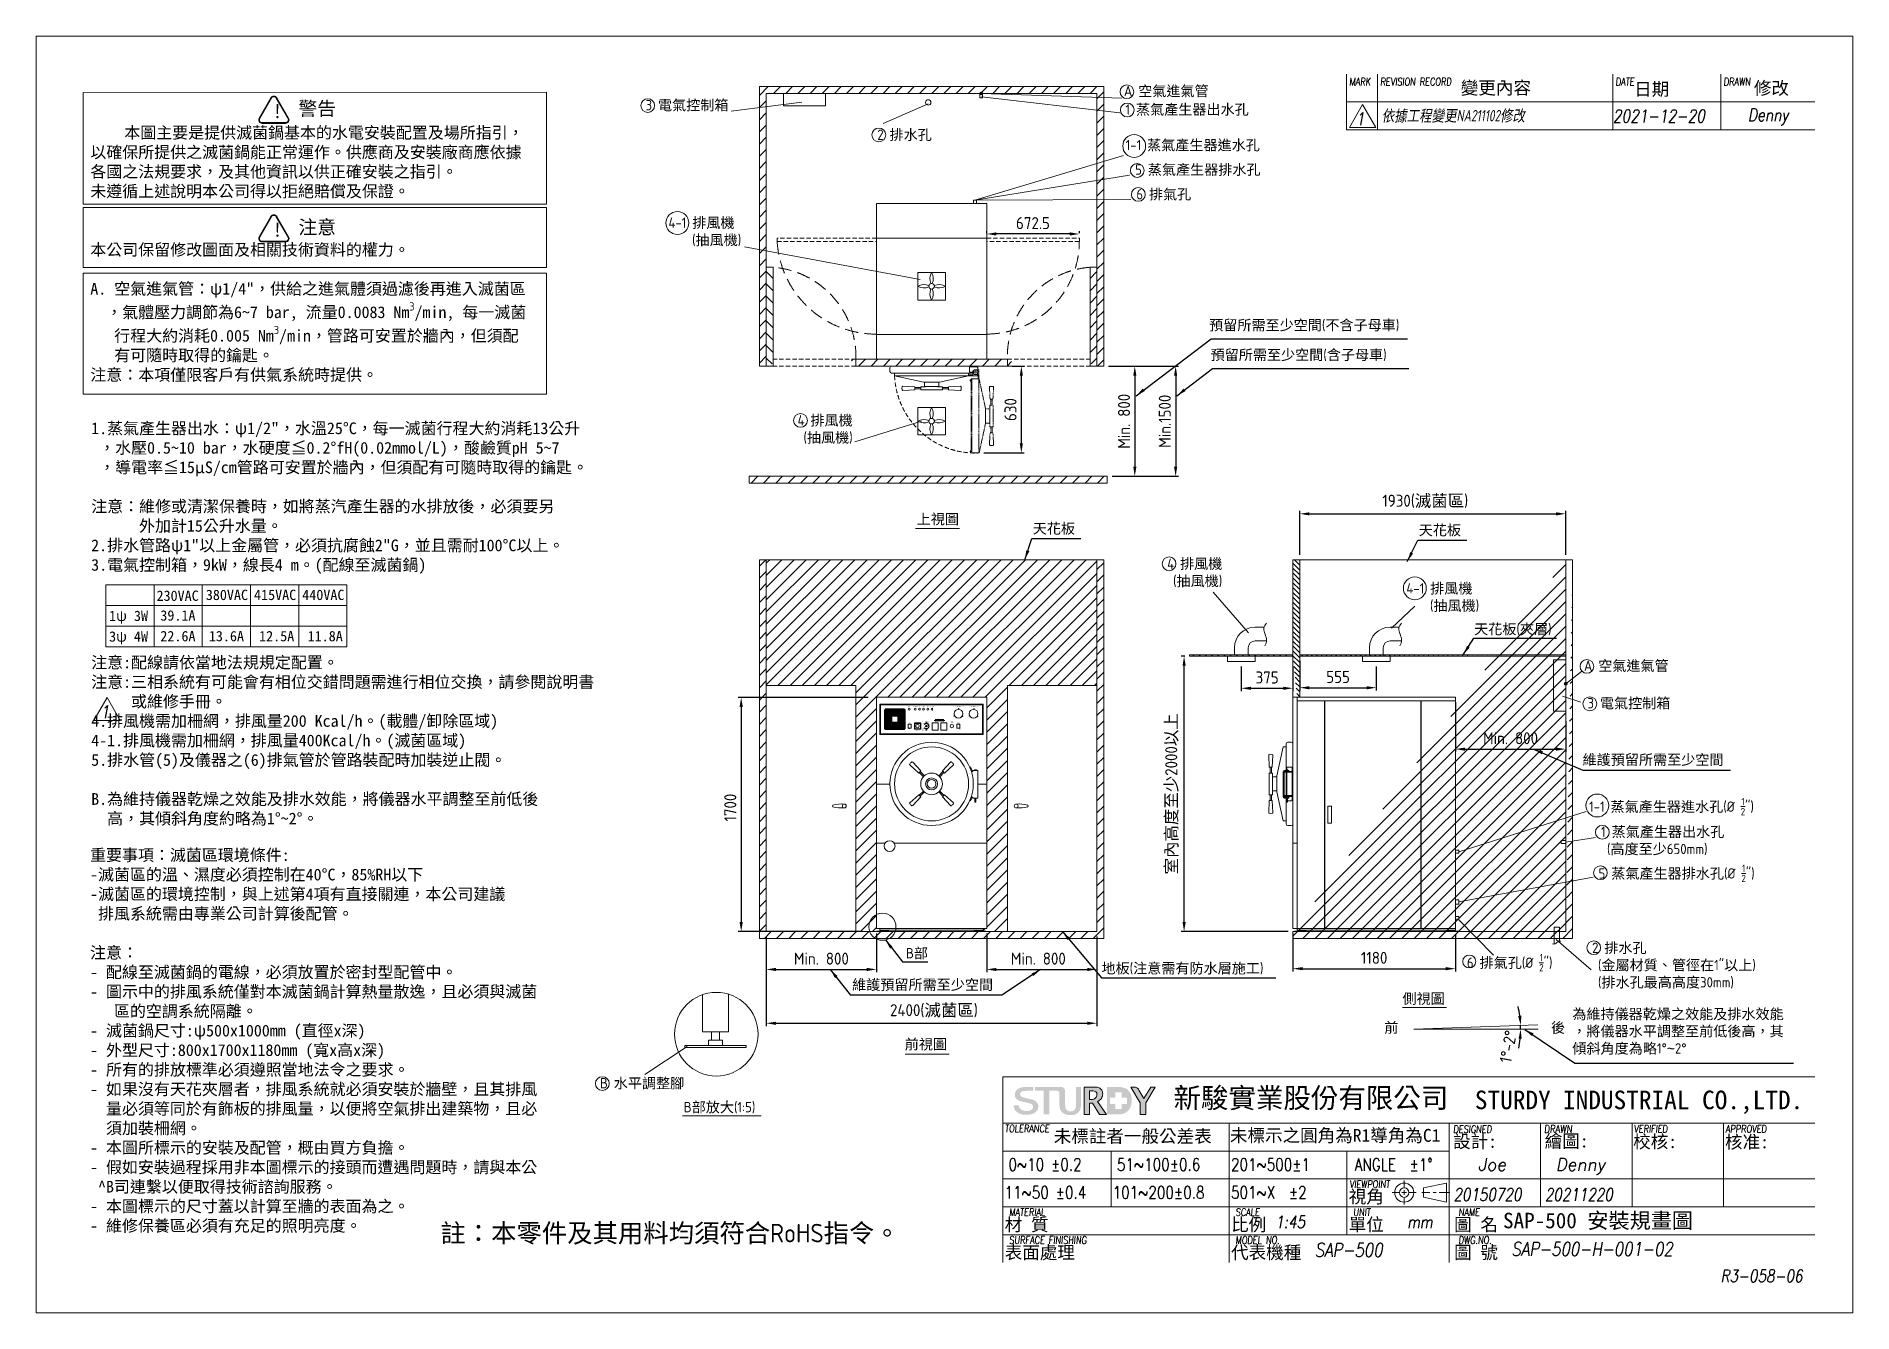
# Model space of a CAD drawing. Header units: millimetres. Extents: x -200897 to 27338, y 57 to 9327.
# Drawn here: x 14153 to 27338, y 57 to 9327 of the extents above; entities outside this region: 1.
import ezdxf

# ---------------------------------------------------------------- set-up
doc = ezdxf.new("R2010")
doc.units = ezdxf.units.MM
doc.header["$MEASUREMENT"] = 0
doc.linetypes.add('HIDDEN', pattern=[9.525, 6.35, -3.175])
doc.layers.get('0').update_dxf_attribs({"lineweight": 20})
for name, color, linetype, lineweight in [('D', 3, 'Continuous', 13), ('F', 7, 'Continuous', 15), ('H', 2, 'HIDDEN', 15), ('S', 4, 'Continuous', 15), ('T', 4, 'Continuous', 15), ('標註', 5, 'Continuous', 9)]:
    doc.layers.add(name, color=color, linetype=linetype, lineweight=lineweight)
doc.styles.get("Standard").update_dxf_attribs({"font": 'KAIU.TTF'})
doc.styles.add('STU25', font='isocp2.shx')
doc.styles.add('Text', font='romans.shx', dxfattribs={"width": 0.8, "oblique": 10})
doc.styles.add('TONY', font='isocp3.shx')
doc.dimstyles.new('STU25', dxfattribs={"dimscale": 35, "dimtxt": 2.5, "dimasz": 2, "dimexe": 0.6, "dimexo": 1, "dimgap": 1, "dimtad": 1, "dimdsep": 46, "dimtxsty": 'STU25', "dimcen": 2, "dimazin": 2, "dimtfac": 1, "dimtmove": 0, "dimatfit": 3, "dimfxl": 0, "dimtolj": 1, "dimtzin": 0, "dimarcsym": 0})
doc.dimstyles.new('STU25$7', dxfattribs={"dimscale": 35, "dimtxt": 2.5, "dimasz": 2, "dimexe": 1.25, "dimexo": 0.625, "dimgap": 1, "dimtad": 0, "dimdec": 4, "dimdsep": 46, "dimtxsty": 'STU25', "dimcen": 2.5, "dimazin": 2, "dimtfac": 1, "dimtdec": 4, "dimtmove": 0, "dimatfit": 3, "dimfxl": 0, "dimtolj": 1, "dimtzin": 0, "dimarcsym": 0})
pattern_1 = [(45, (237915.02, 23144.824), (-44.194174, 44.194174), [])]

msp = doc.modelspace()

# ---------------------------------------------------------------- texts
at = {"insert": (17086.315, 702.265), "char_height": 135.00867, "attachment_point": 1, "style": 'STU25'}
msp.add_mtext('{\\f標楷體|b0|i0|c136|p65;註：本零件及其用料均須符合}RoHS{\\f標楷體|b0|i0|c136|p65;指令。}', dxfattribs=at)
at = {"layer": 'D', "color": 4}
msp.add_text('SAP-500 安裝規畫圖', height=112.5, dxfattribs=at).set_placement((24800.304, 669.8))
at = {"layer": 'D', "char_height": 75, "attachment_point": 1}
for s, insert in [('{\\Fisocp2.shx;\\C3;A \\f標楷體|b0|i0|c136|p65;空氣進氣管}', (22048.239, 8967.125)), ('{\\C3;預留所需至少空間\\Fisocp2.shx;(\\f標楷體|b0|i0|c136|p65;不含子母車\\Fisocp2.shx;)}', (22667.184, 7266.886)), ('{\\C3;預留所需至少空間\\Fisocp2.shx;(\\f標楷體|b0|i0|c136|p65;含子母車\\Fisocp2.shx;)}', (22677.399, 7050.967)), ('{\\C3;天花板 }', (21386.43, 5789.82)), ('{\\C3;天花板 }', (24188.447, 5777.752)), ('{\\C3;天花板\\Fisocp2.shx;(\\f標楷體|b0|i0|c136|p65;夾層\\Fisocp2.shx;)}', (24590.772, 5059.179)), ('{\\Fisocp2.shx;\\C3;A \\f標楷體|b0|i0|c136|p65;空氣進氣管}', (25387.574, 4793.29)), ('{\\C3;維護預留所需至少空間}', (25377.846, 4110.805)), ('{\\Fisocp2.shx;\\C3;B\\f標楷體|b0|i0|c136|p65;部}', (20466.513, 2705.137)), ('{\\C3;地板\\Fisocp2.shx;(\\f標楷體|b0|i0|c136|p65;注意需有防水層施工\\Fisocp2.shx;)}', (21885.386, 2595.919)), ('{\\C3;維護預留所需至少空間}', (20075.314, 2476.587)), ('{\\C3;為維持儀器乾燥之效能及排水效能\\P，將儀器水平調整至前低後高，其\\P傾斜角度為略\\Fisocp2.shx;1%%D\\f???|b0|i0|c0|p65;~\\Fisocp2.shx;2%%D}', (25303.327, 2263.742)), ('{\\Fisocp2.shx;\\C3;B \\f標楷體|b0|i0|c136|p65;水平調整腳}', (18244.776, 1761.045))]:
    msp.add_mtext(s, dxfattribs=dict(at, insert=insert))
at = {"layer": 'D', "color": 11, "attachment_point": 1, "style": 'STU25'}
for s, insert, char_height in [('{\\f標楷體|b0|i0|c136|p65;!}', (15869.537, 8832.811), 100), ('{\\f標楷體|b0|i0|c136|p65;警告}', (16056.049, 8852.179), 100), ('\\A1;\\P{\\f標楷體|b0|i0|c136|p65;    \\H0.2353x; \\H4.25x;本圖主要是提供滅菌鍋基本的水電安裝配置及場所指引，\\P以確保所提供之滅菌鍋能正常運作。供應商及安裝廠商應依據\\P各國之法規要求，及其他資訊以供正確安裝之指引。\\P未遵循上述說明本公司得以拒絕賠償及保證。\\P\\P\\P本公司保留修改圖面及相關技術資料的權力。\\P\\PA. 空氣進氣管：ψ1/4"，供給之進氣體須過濾後再進入滅菌區\\P  ，氣體壓力調節為6~7 bar, 流量0.0083 Nm\\Fisocp2.shx;\\H0.7x;\\S3^ ;\\f標楷體|b0|i0|c136|p65;\\H1.429x;/min, 每一滅菌\\P   行程大約消耗0.005 Nm\\Fisocp2.shx;\\H0.7x;\\S3^ ;\\f標楷體|b0|i0|c136|p65;\\H1.429x;/min，管路可安置於牆內，但須配\\P   有可隨時取得的鑰匙。\\P注意：本項僅限客戶有供氣系統時提供。}', (14545.294, 8811.396), 85), ('{\\f標楷體|b0|i0|c136|p65;!}', (15869.537, 7971.597), 100), ('{\\f標楷體|b0|i0|c136|p65;注意}', (16056.049, 7990.966), 100), ('{\\f標楷體|b0|i0|c136|p65;1.蒸氣產生器出水：ψ1/2"，水溫25%%DC，每一滅菌行程大約消耗13公升\\P ，水壓0.5~10 bar，水硬度≦0.2%%DfH(0.02mmol/L)，酸鹼質pH 5~7\\P ，導電率≦15μS/cm管路可安置於牆內，但須配有可隨時取得的鑰匙。\\P\\P注意：維修或清潔保養時，如將蒸汽產生器的水排放後，必須要另\\P      外加計15公升水量。\\P2.排水管路ψ1"以上金屬管，必須抗腐蝕2"G，並且需耐100%%DC以上。 \\P3.電氣控制箱，9kW，線長4 m。(配線至滅菌鍋)\\P\\P\\P\\P\\P注意:配線請依當地法規規定配置。\\P\\fDFKai-SB|b0|i0|c136|p65;注意:三相系統有可能會有相位交錯問題需進行相位交換，請參閱說明書\\P     或維修手冊。\\f標楷體|b0|i0|c136|p65; \\P4.排風機需加柵網，排風量200 Kcal/h。(載體/卸除區域)\\P4-1.排風機需加柵網，排風量400Kcal/h。(滅菌區域)\\P5.排水管(5)及儀器之(6)排氣管於管路裝配時加裝逆止閥。\\P\\PB.為維持儀器乾燥之效能及排水效能，將儀器水平調整至前低後\\P  高，其傾斜角度約略為1%%D~2%%D。}', (14551.614, 6522.39), 85), ('{\\f標楷體|b0|i0|c136|p65;230VAC}', (15026.019, 5301.461), 75), ('{\\f標楷體|b0|i0|c136|p65;380VAC}', (15383.902, 5307.647), 75), ('{\\f標楷體|b0|i0|c136|p65;415VAC}', (15733.902, 5307.647), 75), ('{\\f標楷體|b0|i0|c136|p65;440VAC}', (16083.902, 5307.647), 75), ('{\\f標楷體|b0|i0|c136|p65;1ψ 3W}', (14681.583, 5155.422), 75), ('{\\f標楷體|b0|i0|c136|p65;39.1A}', (15053.653, 5158.092), 75), ('{\\f標楷體|b0|i0|c136|p65;3ψ 4W}', (14681.583, 5005.422), 75), ('{\\f標楷體|b0|i0|c136|p65;22.6A}', (15053.653, 5008.092), 75), ('{\\f標楷體|b0|i0|c136|p65;13.6A}', (15405.774, 5008.092), 75), ('{\\f標楷體|b0|i0|c136|p65;12.5A}', (15770.55, 5008.092), 75), ('{\\f標楷體|b0|i0|c136|p65;11.8A}', (16122.819, 5008.092), 75), ('{\\f標楷體|b0|i0|c136|p65;重要事項：滅菌區環境條件:\\P-滅菌區的溫、濕度必須控制在40%%DC，85%RH以下\\P-滅菌區的環境控制，與上述第4項有直接關連，本公司建議\\P 排風系統需由專業公司計算後配管。\\P\\P注意：\\P- 配線至滅菌鍋的電線，必須放置於密封型配管中。\\P- 圖示中的排風系統僅對本滅菌鍋計算熱量散逸，且必須與滅菌\\P   區的空調系統隔離。\\P- 滅菌鍋尺寸:\\f細明體|b0|i0|c136|p48;ψ\\f標楷體|b0|i0|c136|p65;500x1000mm (直徑x深)\\P- 外型尺寸:800x1700x1180mm (寬x高x深)\\P- 所有的排放標準必須遵照當地法令之要求。\\P- 如果沒有天花夾層者，排風系統就必須安裝於牆壁，且其排風\\P  量必須等同於有飾板的排風量，以便將空氣排出建築物，且必\\P  須加裝柵網。\\P- 本圖所標示的安裝及配管，概由買方負擔。\\P- 假如安裝過程採用非本圖標示的接頭而遭遇問題時，請與本公\\P ^B司連繫以便取得技術諮詢服務。\\P- 本圖標示的尺寸蓋以計算至牆的表面為之。\\P- 維修保養區必須有充足的照明亮度。}', (14543.458, 3423.194), 85)]:
    msp.add_mtext(s, dxfattribs=dict(at, insert=insert, char_height=char_height))
at = {"layer": 'D', "char_height": 75, "attachment_point": 1, "style": 'STU25'}
for s, insert in [('{\\C3;3 \\f標楷體|b0|i0|c136|p65;電氣控制箱}', (18575.984, 8864.404)), ('{\\C3;1 \\f標楷體|b0|i0|c136|p65;蒸氣產生器出水孔}', (22059.426, 8832.899)), ('{\\C3;2 \\f標楷體|b0|i0|c136|p65;排水孔}', (20257.769, 8649.202)), ('{\\C3;1-1 \\f標楷體|b0|i0|c136|p65;蒸氣產生器進水孔}', (22060.306, 8574.333)), ('{\\C3;5 \\f標楷體|b0|i0|c136|p65;蒸氣產生器排水孔}', (22129.776, 8396.303)), ('{\\C3;6 \\f標楷體|b0|i0|c136|p65;排氣孔}', (22138.323, 8217.451)), ('{\\C3;4-1 \\f標楷體|b0|i0|c136|p65;排風機\\P\\Fisocp2.shx;    (\\f標楷體|b0|i0|c136|p65;抽風機\\Fisocp2.shx;)}', (18741.883, 8010.321)), ('{\\C3;4 \\f標楷體|b0|i0|c136|p65;排風機\\P\\Fisocp2.shx; (\\f標楷體|b0|i0|c136|p65;抽風機\\Fisocp2.shx;)}', (19679.149, 6575.514)), ('{\\C3;4 \\f標楷體|b0|i0|c136|p65;排風機\\P\\Fisocp2.shx; (\\f標楷體|b0|i0|c136|p65;抽風機\\Fisocp2.shx;)}', (22362.12, 5533.827)), ('{\\C3;4-1 \\f標楷體|b0|i0|c136|p65;排風機\\P\\Fisocp2.shx;    (\\f標楷體|b0|i0|c136|p65;抽風機\\Fisocp2.shx;)}', (24098.402, 5354.675)), ('{\\C3;3 \\f標楷體|b0|i0|c136|p65;電氣控制箱}', (25413.342, 4521.236)), ('\\A1;{\\C3;1-1 \\f標楷體|b0|i0|c136|p65;蒸氣產生器進水孔\\Fisocp2.shx;(%%C \\H0.7x;\\S1/2;\\H1.429x;")}', (25424.51, 3795.22)), ('{\\C3;1 \\f標楷體|b0|i0|c136|p65;蒸氣產生器出水孔\\P\\Fisocp2.shx; (\\f標楷體|b0|i0|c136|p65;高度至少\\Fisocp2.shx;650mm)}', (25511.823, 3587.016)), ('\\A1;{\\C3;5 \\f標楷體|b0|i0|c136|p65;蒸氣產生器排水孔\\Fisocp2.shx;(%%C \\H0.7x;\\S1/2;\\H1.429x;")}', (25494.032, 3310.227)), ('\\A1;{\\C3;6 \\f標楷體|b0|i0|c136|p65;排氣孔\\Fisocp2.shx;(%%C \\H0.7x;\\S1/2;\\H1.429x;")}', (24538.115, 2661.737)), ('{\\C3;2 \\f標楷體|b0|i0|c136|p65;排水孔\\P\\Fisocp2.shx; (\\f標楷體|b0|i0|c136|p65;金屬材質、管徑在\\Fisocp2.shx;1"\\f標楷體|b0|i0|c136|p65;以上\\Fisocp2.shx;)\\P (\\f標楷體|b0|i0|c136|p65;排水孔最高高度\\Fisocp2.shx;30mm)}', (25446.522, 2743.94))]:
    msp.add_mtext(s, dxfattribs=dict(at, insert=insert))
at = {"layer": 'D', "color": 11, "char_height": 75, "attachment_point": 1}
for s, insert in [('上視圖', (20544.076, 5858.321)), ('側視圖', (24070.004, 2375.514)), ('前視圖', (20457.427, 2044.087)), ('{\\Fisocp2.shx;B}部放大{\\Fisocp2.shx;(1:5)}', (18853.412, 1587.284))]:
    msp.add_mtext(s, dxfattribs=dict(at, insert=insert))
at = {"layer": 'D', "linetype": 'Continuous', "char_height": 75, "width": 218.181, "attachment_point": 1}
for s, insert in [(' 前', (23887.989, 2165.292)), ('{\\Fisocp2.shx; }後', (25105.864, 2164.842))]:
    msp.add_mtext(s, dxfattribs=dict(at, insert=insert))
at = {"layer": 'F', "color": 1, "lineweight": 15, "style": 'Text', "oblique": 5, "width": 0.8}
for s, p in [('MARK', (23684.281, 8970.261)), ('REVISION RECORD', (23909.281, 8970.261)), ('DATE', (25617.451, 8970.261)), ('DRAWN', (26401.179, 8970.261))]:
    msp.add_text(s, height=54, dxfattribs=at).set_placement(p)
at = {"layer": 'F', "lineweight": -3}
for s, p in [('變更內容', (24493.713, 8905.776)), ('日期', (25751.895, 8896.876)), ('修改', (26621.101, 8903.996))]:
    msp.add_text(s, height=93.4085, dxfattribs=at).set_placement(p)
at = {"layer": 'T', "lineweight": 20, "style": 'Text', "oblique": 10, "width": 0.8}
for s, height, p in [('1', 92, (23731.13, 8681.299)), ('2021-12-20', 92, (25597.549, 8701.972)), ('Denny', 92, (26577.902, 8710.236)), ('1', 92, (14618.046, 4374.615)), ('20150720', 90, (24440.561, 870.016)), ('20211220', 90, (25104.311, 870.016)), ('1:45', 90, (23146.909, 671.138)), ('mm', 90, (24103.525, 671.393)), ('SAP-500', 99, (23433.869, 463.536)), ('SAP-500-H-001-02', 99, (24861.648, 469.83))]:
    msp.add_text(s, height=height, dxfattribs=at).set_placement(p)
at = {"layer": 'T', "lineweight": 20, "style": 'Text', "oblique": 10}
for s, p in [('Joe', (24617.881, 1087.928)), ('Denny', (25182.935, 1087.928))]:
    msp.add_text(s, height=90, dxfattribs=at).set_placement(p)
at = {"layer": 'T', "linetype": 'Continuous', "lineweight": 20, "attachment_point": 1, "style": 'Text'}
for s, insert, char_height in [('{\\fDFKai-SB|b0|i0|c136|p65;依據工程變更\\Fisocp2.shx|c136;NA211102\\fDFKai-SB|b0|i0|c136|p65;修改}', (23920.741, 8791.857), 82.79908), ('{R3-058-06}', (26379.219, 368.789), 90)]:
    msp.add_mtext(s, dxfattribs=dict(at, insert=insert, char_height=char_height))
at = {"layer": '標註', "insert": (-200897.38, 2725.165), "char_height": 10, "attachment_point": 1, "style": 'TONY'}
msp.add_mtext('\\A1;', dxfattribs=at)

# ---------------------------------------------------------------- blocks, each defined once
blk = doc.blocks.new('*D7')
at = {"layer": 'D', "color": 0, "lineweight": -2}
for p, q in [((22490, 4825), (22464, 4825)), ((22485, 2895), (22485, 4755)), ((23240, 2825), (22464, 2825))]:
    blk.add_line(p, q, dxfattribs=at)
at = {"layer": 'D', "color": 0}
for points in [[(22497, 4755), (22474, 4755), (22485, 4825)], [(22474, 2895), (22497, 2895), (22485, 2825)]]:
    blk.add_solid(points, dxfattribs=at)
at = {"layer": 'Defpoints', "color": 0}
for p in [(22485, 4825), (22525, 4825), (23275, 2825)]:
    blk.add_point(p, dxfattribs=at)
at = {"layer": 'D', "color": 0, "insert": (22397, 3825), "char_height": 87.5, "attachment_point": 5, "rotation": 90, "style": 'STU25'}
blk.add_mtext('\\A1;{\\f標楷體|b0|i0|c136|p65;室內高度至少}2000{\\f標楷體|b0|i0|c136|p65;以上}', dxfattribs=at)
blk = doc.blocks.new('*D14')
at = {"layer": 'D', "color": 0, "lineweight": -2}
for p, q in [((23275, 2810), (23275, 2534)), ((24455, 2801), (24455, 2534)), ((23345, 2555), (24385, 2555))]:
    blk.add_line(p, q, dxfattribs=at)
at = {"layer": 'D', "color": 0}
for points in [[(23345, 2567), (23345, 2544), (23275, 2555)], [(24385, 2544), (24385, 2567), (24455, 2555)]]:
    blk.add_solid(points, dxfattribs=at)
at = {"layer": 'Defpoints', "color": 0}
for p in [(23275, 2845), (24455, 2836), (24455, 2555)]:
    blk.add_point(p, dxfattribs=at)
at = {"layer": 'D', "color": 0, "insert": (23865, 2634), "char_height": 87.5, "attachment_point": 5, "style": 'STU25'}
blk.add_mtext('\\A1;1180', dxfattribs=at)
blk = doc.blocks.new('*D9')
at = {"layer": 'D', "color": 0, "lineweight": -2}
for p, q in [((21052, 2811), (21052, 2529)), ((21852, 2790), (21852, 2529)), ((21122, 2550), (21782, 2550))]:
    blk.add_line(p, q, dxfattribs=at)
at = {"layer": 'D', "color": 0}
for points in [[(21122, 2561), (21122, 2538), (21052, 2550)], [(21782, 2538), (21782, 2561), (21852, 2550)]]:
    blk.add_solid(points, dxfattribs=at)
at = {"layer": 'Defpoints', "color": 0}
for p in [(21052, 2846), (21852, 2825), (21852, 2550)]:
    blk.add_point(p, dxfattribs=at)
at = {"layer": 'D', "color": 0, "insert": (21427, 2628), "char_height": 87.5, "attachment_point": 5, "style": 'STU25'}
blk.add_mtext('\\A1;Min. 800', dxfattribs=at)
blk = doc.blocks.new('*D8')
at = {"layer": 'D', "color": 0, "lineweight": -2}
for p, q in [((19452, 2790), (19452, 2529)), ((20252, 2811), (20252, 2529)), ((19522, 2550), (20182, 2550))]:
    blk.add_line(p, q, dxfattribs=at)
at = {"layer": 'D', "color": 0}
for points in [[(19522, 2561), (19522, 2538), (19452, 2550)], [(20182, 2538), (20182, 2561), (20252, 2550)]]:
    blk.add_solid(points, dxfattribs=at)
at = {"layer": 'Defpoints', "color": 0}
for p in [(19452, 2825), (20252, 2846), (20252, 2550)]:
    blk.add_point(p, dxfattribs=at)
at = {"layer": 'D', "color": 0, "insert": (19852, 2628), "char_height": 87.5, "attachment_point": 5, "style": 'STU25'}
blk.add_mtext('\\A1;Min. 800', dxfattribs=at)
blk = doc.blocks.new('*D6')
at = {"layer": 'D', "color": 0, "lineweight": -2}
for p, q in [((19452, 2790), (19452, 2138)), ((21852, 2790), (21852, 2138)), ((19522, 2159), (21782, 2159))]:
    blk.add_line(p, q, dxfattribs=at)
at = {"layer": 'D', "color": 0}
for points in [[(19522, 2170), (19522, 2147), (19452, 2159)], [(21782, 2147), (21782, 2170), (21852, 2159)]]:
    blk.add_solid(points, dxfattribs=at)
at = {"layer": 'Defpoints', "color": 0}
for p in [(19452, 2825), (21852, 2825), (21852, 2159)]:
    blk.add_point(p, dxfattribs=at)
at = {"layer": 'D', "color": 0, "insert": (20669, 2249), "char_height": 87.5, "attachment_point": 5, "style": 'STU25'}
blk.add_mtext('\\A1;2400({\\f標楷體|b0|i0|c136|p65;滅菌區})', dxfattribs=at)
blk = doc.blocks.new('*D4')
at = {"layer": 'D', "color": 0, "linetype": 'Continuous', "lineweight": -2}
for start, end in [(7.1806, 12.3613), (0, 2), (349.6387, 354.8194)]:
    blk.add_arc((24154, 2116), 774, start, end, dxfattribs=at)
at = {"layer": 'D', "color": 0}
for points in [[(24910, 2212), (24934, 2214), (24928, 2143)], [(24936, 2046), (24913, 2047), (24928, 2116)]]:
    blk.add_solid(points, dxfattribs=at)
at = {"layer": 'Defpoints', "color": 0}
for p in [(24154, 2116), (24154, 2116), (24928, 2134), (25054, 2148), (25055, 2116)]:
    blk.add_point(p, dxfattribs=at)
at = {"layer": 'D', "color": 0, "insert": (24838, 1990), "char_height": 87.5, "attachment_point": 5, "rotation": 79.526, "style": 'STU25'}
blk.add_mtext('1%%D-2%%D', dxfattribs=at)
blk = doc.blocks.new('*D10')
at = {"layer": 'D', "color": 0, "lineweight": -2}
for p, q in [((20192, 4525), (19249, 4525)), ((19270, 4455), (19270, 2895)), ((20148, 2825), (19249, 2825))]:
    blk.add_line(p, q, dxfattribs=at)
at = {"layer": 'D', "color": 0}
for points in [[(19282, 4455), (19258, 4455), (19270, 4525)], [(19258, 2895), (19282, 2895), (19270, 2825)]]:
    blk.add_solid(points, dxfattribs=at)
at = {"layer": 'Defpoints', "color": 0}
for p in [(20227, 4525), (19270, 2825), (20183, 2825)]:
    blk.add_point(p, dxfattribs=at)
at = {"layer": 'D', "color": 0, "insert": (19191, 3725), "char_height": 87.5, "attachment_point": 5, "rotation": 90, "style": 'STU25'}
blk.add_mtext('\\A1;1700', dxfattribs=at)
blk = doc.blocks.new('V3')
h = blk.add_hatch(color=256)
h.paths.add_polyline_path([(4650, -6597), (5400, -6597), (5400, -6817), (4650, -6817)])
h.paths.add_polyline_path([(4655, -6602), (5395, -6602), (5395, -6812), (4655, -6812)], flags=16)
h = blk.add_hatch(color=256)
h.paths.add_polyline_path([(4946, -6733), (4900, -6733), (4900, -6779), (4946, -6779)])
h.paths.add_polyline_path([(4943, -6736), (4943, -6776), (4903, -6776), (4903, -6736)], flags=16)
h = blk.add_hatch(color=256)
h.paths.add_polyline_path([(4972, -6741), (4971, -6740, 0.011368), (4970, -6740), (4973, -6743, -0.392227), (4997, -6742), (4998, -6740, 0.030831), (4996, -6738), (4996, -6737, 0.011368), (4996, -6736), (4995, -6738, 0.309923)])
h.paths.add_polyline_path([(4995, -6771), (4995, -6774, 0.559819), (4998, -6740), (4997, -6742, -0.514917)])
h.paths.add_polyline_path([(4995, -6774), (4995, -6771, -0.341185), (4973, -6769), (4970, -6771, 0.011368), (4971, -6772), (4972, -6771, 0.308103)])
for p, q in [((4655, -6602), (5395, -6602)), ((4655, -6812), (4655, -6602)), ((5395, -6602), (5395, -6812)), ((5395, -6812), (4655, -6812)), ((4973, -6743), (4970, -6740)), ((4973, -6769), (4970, -6771)), ((4972, -6741), (4971, -6740)), ((4972, -6771), (4971, -6772)), ((4995, -6738), (4996, -6736)), ((4996, -6738), (4996, -6737))]:
    blk.add_line(p, q)
at = {"lineweight": 50}
for p, q in [((4688, -6636), (4732, -6680)), ((4784, -6680), (4828, -6636)), ((5051, -6713), (5114, -6713)), ((5051, -6713), (5051, -6718)), ((5081, -6713), (5081, -6708)), ((5114, -6713), (5114, -6718)), ((4732, -6732), (4688, -6776)), ((4784, -6732), (4828, -6776))]:
    blk.add_line(p, q, dxfattribs=at)
for points in [[(4650, -6597), (5400, -6597), (5400, -6817), (4650, -6817)], [(4900, -6733), (4946, -6733), (4946, -6779), (4900, -6779)], [(4903, -6736), (4943, -6736), (4943, -6776), (4903, -6776)]]:
    blk.add_lwpolyline(points, close=True)
for points in [[(4688, -6636), (4828, -6636), (4828, -6776), (4688, -6776)], [(4692, -6640), (4824, -6640), (4824, -6772), (4692, -6772)], [(4696, -6644), (4820, -6644), (4820, -6768), (4696, -6768)], [(4700, -6648), (4816, -6648), (4816, -6764), (4700, -6764)], [(4704, -6652), (4812, -6652), (4812, -6760), (4704, -6760)], [(4708, -6656), (4808, -6656), (4808, -6756), (4708, -6756)], [(4712, -6660), (4804, -6660), (4804, -6752), (4712, -6752)], [(4716, -6664), (4800, -6664), (4800, -6748), (4716, -6748)], [(4720, -6668), (4796, -6668), (4796, -6744), (4720, -6744)], [(4724, -6672), (4792, -6672), (4792, -6740), (4724, -6740)], [(4728, -6676), (4788, -6676), (4788, -6736), (4728, -6736)], [(4732, -6680), (4784, -6680), (4784, -6732), (4732, -6732)]]:
    blk.add_lwpolyline(points, close=True, dxfattribs=at)
for radius, start, end in [(22, 132.3947, 135), (22, 225, 227.6053), (20, 63.2563, 132.134), (20, 227.866, 60.3903), (18, 225, 135), (22, 60.6511, 63.2563)]:
    blk.add_arc((4986, -6756), radius, start, end)
for s, insert, char_height, width, attachment_point in [('{\\fArial|b0|i0|c0|p34;POWER}', (4852, -6610), 3.5, 19.5, 1), ('{\\fArial|b0|i0|c0|p34;ADD WATER}', (4906, -6612), 3.5, 29.97, 5), ('{\\fArial|b0|i0|c0|p34;HEAT}', (4936, -6612), 3.5, 19, 5), ('{\\fArial|b0|i0|c0|p34;STERI}.', (4967, -6612), 3.5, 19, 5), ('{\\fArial|b0|i0|c0|p34;PRESSURE CONTROL}', (4959, -6718), 3.5, 56.42, 1), ('{\\fArial|b0|i0|c0|p34;DRY}', (4992, -6610), 3.5, 15, 1), ('{\\fArial|b0|i0|c0|p34;COMPLETE}', (5014, -6610), 3.5, 23.5, 1), ('{\\fArial|b0|i0|c0|p34;STERI.}', (5043, -6721), 3.5, 43.96, 1), ('{\\fArial|b0|i0|c0|p34;TIMER}', (5081, -6704), 3.5, 59.84, 5), ('{\\fArial|b0|i0|c0|p34;DRY}', (5108, -6721), 3.5, 35.41, 1), ('{\\fArial|b0|i0|c0|p34;CHAMBER PRESSURE GAUGE}', (5183, -6610), 3.5, 77.44, 1), ('{\\fArial|b0|i0|c0|p34;JACKET PRESSURE GAUGE}', (5299, -6610), 3.5, 67.41, 1), ('{\\fArial|b0|i0|c0|p34;OFF}', (4858, -6775), 5, 16.5, 1), ('{\\fArial|b0|i0|c0|p34;ON}', (4860, -6731), 5, 14.5, 1), ('{\\fArial|b0|i0|c0|p34;EMERGENCY}', (4909, -6784), 3.5, 23.5, 1), ('\\A1;{\\fArial|b1|i1|c0|p34;kg/cm\\H0.7x;\\S2^  ;}', (4952, -6780), 4, 25.95, 1), ('{\\fArial|b1|i0|c0|p34;0.9}', (4958, -6733), 4, 25.84, 1), ('{\\fArial|b1|i0|c0|p34;2.1}', (4958, -6772), 4, 25.79, 1), ('{\\fArial|b1|i0|c0|p34;1.2}', (4997, -6731), 4, 11.85, 1)]:
    blk.add_mtext(s, dxfattribs=dict(insert=insert, char_height=char_height, width=width, attachment_point=attachment_point))
at = {"attachment_point": 1}
for s, insert, char_height in [('{\\fArial|b0|i0|c0|p34;VACUUM\\PRELEASE}', (5161, -6723), 3.5), ('{\\fArial|b0|i0|c0|p34;NORMAL}', (5205, -6775), 5), ('{\\fARIAL|b0|i0|c0|p34;LIQUID}', (5208, -6731), 5)]:
    blk.add_mtext(s, dxfattribs=dict(at, insert=insert, char_height=char_height))
blk = doc.blocks.new('*D11')
at = {"layer": 'D', "color": 0, "lineweight": -2}
for p, q in [((24455, 4491), (24455, 4129)), ((25255, 4353), (25255, 4129)), ((24525, 4150), (25185, 4150))]:
    blk.add_line(p, q, dxfattribs=at)
at = {"layer": 'D', "color": 0}
for points in [[(24525, 4161), (24525, 4138), (24455, 4150)], [(25185, 4138), (25185, 4161), (25255, 4150)]]:
    blk.add_solid(points, dxfattribs=at)
at = {"layer": 'Defpoints', "color": 0}
for p in [(24455, 4526), (25255, 4388), (25255, 4150)]:
    blk.add_point(p, dxfattribs=at)
at = {"layer": 'D', "color": 0, "insert": (24855, 4229), "char_height": 87.5, "attachment_point": 5, "style": 'STU25'}
blk.add_mtext('\\A1;{\\Fisocp2.shx;Min. 800}', dxfattribs=at)
blk = doc.blocks.new('*D16')
at = {"layer": 'D', "color": 0, "lineweight": -2}
for p, q in [((21937, 6931), (22445, 6931)), ((22424, 6861), (22424, 6201)), ((21963, 6131), (22445, 6131))]:
    blk.add_line(p, q, dxfattribs=at)
at = {"layer": 'D', "color": 0}
for points in [[(22435, 6861), (22412, 6861), (22424, 6931)], [(22412, 6201), (22435, 6201), (22424, 6131)]]:
    blk.add_solid(points, dxfattribs=at)
at = {"layer": 'Defpoints', "color": 0}
for p in [(21902, 6931), (21928, 6131), (22424, 6131)]:
    blk.add_point(p, dxfattribs=at)
at = {"layer": 'D', "color": 0, "insert": (22345, 6531), "char_height": 87.5, "attachment_point": 5, "rotation": 90, "style": 'STU25'}
blk.add_mtext('\\A1;{\\Fisocp2.shx;Min.1500}', dxfattribs=at)
blk = doc.blocks.new('*D15')
at = {"layer": 'D', "color": 0, "lineweight": -2}
for p, q in [((21937, 6931), (22148, 6931)), ((22127, 6861), (22127, 6201)), ((21963, 6131), (22148, 6131))]:
    blk.add_line(p, q, dxfattribs=at)
at = {"layer": 'D', "color": 0}
for points in [[(22139, 6861), (22116, 6861), (22127, 6931)], [(22116, 6201), (22139, 6201), (22127, 6131)]]:
    blk.add_solid(points, dxfattribs=at)
at = {"layer": 'Defpoints', "color": 0}
for p in [(21902, 6931), (21928, 6131), (22127, 6131)]:
    blk.add_point(p, dxfattribs=at)
at = {"layer": 'D', "color": 0, "insert": (22049, 6531), "char_height": 87.5, "attachment_point": 5, "rotation": 90, "style": 'STU25'}
blk.add_mtext('\\A1;{\\Fisocp2.shx;Min. 800}', dxfattribs=at)
blk = doc.blocks.new('*D13')
at = {"layer": 'D', "color": 0, "lineweight": -2}
for p, q in [((21238, 6931), (21325, 6931)), ((21304, 6371), (21304, 6861)), ((21031, 6301), (21325, 6301))]:
    blk.add_line(p, q, dxfattribs=at)
at = {"layer": 'D', "color": 0}
for points in [[(21315, 6861), (21292, 6861), (21304, 6931)], [(21292, 6371), (21315, 6371), (21304, 6301)]]:
    blk.add_solid(points, dxfattribs=at)
at = {"layer": 'Defpoints', "color": 0}
for p in [(21203, 6931), (21304, 6931), (20996, 6301)]:
    blk.add_point(p, dxfattribs=at)
at = {"layer": 'D', "color": 0, "insert": (21225, 6616), "char_height": 87.5, "attachment_point": 5, "rotation": 90, "style": 'STU25'}
blk.add_mtext('\\A1;{\\Fisocp2.shx;630}', dxfattribs=at)
blk = doc.blocks.new('*D17')
at = {"layer": 'D', "color": 0, "lineweight": -2}
for p, q in [((22900, 4751), (22900, 4571)), ((23275, 4751), (23275, 4571)), ((22970, 4592), (23205, 4592))]:
    blk.add_line(p, q, dxfattribs=at)
at = {"layer": 'D', "color": 0}
for points in [[(22970, 4603), (22970, 4580), (22900, 4592)], [(23205, 4580), (23205, 4603), (23275, 4592)]]:
    blk.add_solid(points, dxfattribs=at)
at = {"layer": 'Defpoints', "color": 0}
for p in [(22900, 4786), (23275, 4786), (23275, 4592)]:
    blk.add_point(p, dxfattribs=at)
at = {"layer": 'D', "color": 0, "insert": (23088, 4670), "char_height": 87.5, "attachment_point": 5, "style": 'STU25'}
blk.add_mtext('\\A1;375', dxfattribs=at)
blk = doc.blocks.new('*D5')
at = {"layer": 'D', "color": 0, "lineweight": -2}
for p, q in [((23325, 4790), (23325, 4575)), ((23880, 4751), (23880, 4575)), ((23395, 4596), (23810, 4596))]:
    blk.add_line(p, q, dxfattribs=at)
at = {"layer": 'D', "color": 0}
for points in [[(23395, 4607), (23395, 4584), (23325, 4596)], [(23810, 4584), (23810, 4607), (23880, 4596)]]:
    blk.add_solid(points, dxfattribs=at)
at = {"layer": 'Defpoints', "color": 0}
for p in [(23325, 4825), (23880, 4786), (23880, 4596)]:
    blk.add_point(p, dxfattribs=at)
at = {"layer": 'D', "color": 0, "insert": (23603, 4674), "char_height": 87.5, "attachment_point": 5, "style": 'STU25'}
blk.add_mtext('\\A1;555', dxfattribs=at)
blk = doc.blocks.new('*D12')
at = {"layer": 'D', "color": 0, "lineweight": -2}
for p, q in [((23325, 5560), (23325, 5880)), ((23395, 5859), (25185, 5859)), ((25255, 5560), (25255, 5880))]:
    blk.add_line(p, q, dxfattribs=at)
at = {"layer": 'D', "color": 0}
for points in [[(23395, 5870), (23395, 5847), (23325, 5859)], [(25185, 5847), (25185, 5870), (25255, 5859)]]:
    blk.add_solid(points, dxfattribs=at)
at = {"layer": 'Defpoints', "color": 0}
for p in [(25255, 5859), (23325, 5525), (25255, 5525)]:
    blk.add_point(p, dxfattribs=at)
at = {"layer": 'D', "color": 0, "insert": (24236, 5949), "char_height": 87.5, "attachment_point": 5, "style": 'STU25'}
blk.add_mtext('\\A1;1930({\\f標楷體|b0|i0|c136|p65;滅菌區})', dxfattribs=at)
blk = doc.blocks.new('*D18')
at = {"layer": 'D', "color": 0, "lineweight": -2}
for p, q in [((21052, 7896), (21052, 7912)), ((21725, 7896), (21725, 7912)), ((21655, 7891), (21122, 7891))]:
    blk.add_line(p, q, dxfattribs=at)
at = {"layer": 'D', "color": 0}
for points in [[(21122, 7903), (21122, 7880), (21052, 7891)], [(21655, 7880), (21655, 7903), (21725, 7891)]]:
    blk.add_solid(points, dxfattribs=at)
at = {"layer": 'Defpoints', "color": 0}
for p in [(21052, 7891), (21052, 7861), (21725, 7861)]:
    blk.add_point(p, dxfattribs=at)
at = {"layer": 'D', "color": 0, "insert": (21388, 7970), "char_height": 87.5, "attachment_point": 5, "style": 'STU25'}
blk.add_mtext('\\A1;672.5', dxfattribs=at)
blk = doc.blocks.new('新駿LOGO')
at = {"layer": 'F'}
h = blk.add_hatch(color=256, dxfattribs=at)
edge = h.paths.add_edge_path()
edge.add_spline(control_points=[(-529.05, -442.14), (-529.05, -442.31), (-529.02, -442.45), (-528.95, -442.56), (-528.89, -442.68), (-528.8, -442.78), (-528.69, -442.85), (-528.57, -442.93), (-528.44, -442.98), (-528.29, -443.01), (-528.15, -443.05), (-527.99, -443.07), (-527.81, -443.07), (-527.62, -443.07), (-527.47, -443.05), (-527.33, -443.01), (-527.2, -442.97), (-527.09, -442.92), (-527.01, -442.86), (-526.93, -442.8), (-526.87, -442.73), (-526.83, -442.65), (-526.8, -442.57), (-526.78, -442.49), (-526.78, -442.41), (-526.78, -442.25), (-526.82, -442.13), (-526.91, -442.05), (-526.99, -441.97), (-527.08, -441.91), (-527.18, -441.88), (-527.36, -441.83), (-527.56, -441.77), (-527.79, -441.72), (-528.02, -441.67), (-528.3, -441.61), (-528.64, -441.53), (-528.85, -441.48), (-529.02, -441.41), (-529.16, -441.34), (-529.3, -441.26), (-529.41, -441.17), (-529.5, -441.07), (-529.58, -440.98), (-529.64, -440.87), (-529.67, -440.77), (-529.7, -440.66), (-529.72, -440.55), (-529.72, -440.43), (-529.72, -440.22), (-529.67, -440.03), (-529.57, -439.87), (-529.46, -439.71), (-529.33, -439.58), (-529.16, -439.47), (-528.99, -439.37), (-528.85, -439.31), (-528.64, -439.26), (-528.43, -439.21), (-528.13, -439.2), (-527.91, -439.2), (-527.66, -439.2), (-526.73, -439.2), (-526.73, -439.2), (-526.73, -439.2), (-526.73, -439.81), (-526.73, -439.81), (-526.73, -439.81), (-528.14, -439.8), (-528.28, -439.83), (-528.39, -439.85), (-528.48, -439.86), (-528.56, -439.9), (-528.65, -439.94), (-528.72, -440), (-528.78, -440.07), (-528.84, -440.14), (-528.87, -440.23), (-528.87, -440.34), (-528.87, -440.5), (-528.81, -440.62), (-528.7, -440.7), (-528.6, -440.79), (-528.46, -440.85), (-528.28, -440.9), (-528.27, -440.9), (-528.19, -440.92), (-528.07, -440.95), (-527.94, -440.98), (-527.8, -441.01), (-527.65, -441.05), (-527.49, -441.09), (-527.34, -441.12), (-527.19, -441.16), (-527.04, -441.19), (-526.94, -441.21), (-526.87, -441.23), (-526.71, -441.27), (-526.58, -441.34), (-526.46, -441.41), (-526.34, -441.49), (-526.24, -441.58), (-526.16, -441.67), (-526.08, -441.77), (-526.02, -441.88), (-525.98, -441.99), (-525.94, -442.1), (-525.92, -442.22), (-525.92, -442.33), (-525.92, -442.57), (-525.98, -442.78), (-526.09, -442.95), (-526.2, -443.12), (-526.35, -443.26), (-526.53, -443.37), (-526.71, -443.48), (-526.92, -443.55), (-527.15, -443.61), (-527.39, -443.66), (-527.62, -443.68), (-527.87, -443.68), (-528.14, -443.68), (-528.41, -443.65), (-528.65, -443.59), (-528.9, -443.53), (-529.11, -443.44), (-529.3, -443.31), (-529.48, -443.19), (-529.63, -443.03), (-529.74, -442.83), (-529.84, -442.64), (-529.9, -442.41), (-529.91, -442.14), (-529.91, -442.14), (-529.05, -442.14), (-529.05, -442.14)], knot_values=[0, 0, 0, 0, 1, 1, 1, 2, 2, 2, 3, 3, 3, 4, 4, 4, 5, 5, 5, 6, 6, 6, 7, 7, 7, 8, 8, 8, 9, 9, 9, 10, 10, 10, 11, 11, 11, 12, 12, 12, 13, 13, 13, 14, 14, 14, 15, 15, 15, 16, 16, 16, 17, 17, 17, 18, 18, 18, 19, 19, 19, 20, 20, 20, 21, 21, 21, 22, 22, 22, 23, 23, 23, 24, 24, 24, 25, 25, 25, 26, 26, 26, 27, 27, 27, 28, 28, 28, 29, 29, 29, 30, 30, 30, 31, 31, 31, 32, 32, 32, 33, 33, 33, 34, 34, 34, 35, 35, 35, 36, 36, 36, 37, 37, 37, 38, 38, 38, 39, 39, 39, 40, 40, 40, 41, 41, 41, 42, 42, 42, 43, 43, 43, 44, 44, 44, 45, 45, 45, 45], degree=3, periodic=0)
edge = h.paths.add_edge_path()
edge.add_spline(control_points=[(-522.53, -440.14), (-522.54, -440.04), (-522.57, -439.94), (-522.63, -439.9), (-522.77, -439.79), (-522.9, -439.81), (-522.9, -439.81), (-522.9, -439.81), (-523.02, -439.81), (-523.02, -439.81), (-523.02, -439.81), (-524.14, -439.81), (-524.14, -439.81), (-524.14, -439.81), (-524.14, -443.62), (-524.14, -443.62), (-524.14, -443.62), (-525.06, -443.62), (-525.06, -443.62), (-525.06, -443.62), (-525.06, -439.81), (-525.06, -439.81), (-525.06, -439.81), (-526.47, -439.81), (-526.47, -439.81), (-526.47, -439.81), (-526.47, -439.2), (-526.47, -439.2), (-526.47, -439.2), (-522.39, -439.2), (-522.39, -439.2)], knot_values=[5.578051, 5.578051, 5.578051, 5.578051, 6, 6, 6, 7, 7, 7, 8, 8, 8, 9, 9, 9, 10, 10, 10, 11, 11, 11, 12, 12, 12, 13, 13, 13, 14, 14, 14, 15, 15, 15, 15], degree=3, periodic=0)
edge.add_spline(control_points=[(-522.4, -439.2), (-522.31, -439.2), (-522.22, -439.2), (-522.22, -439.2), (-522.22, -439.2), (-521.96, -439.19), (-521.76, -439.41), (-521.58, -439.61), (-521.61, -439.85), (-521.61, -439.85), (-521.61, -439.85), (-521.61, -441.92), (-521.61, -441.92), (-521.61, -442.41), (-521.52, -442.73), (-521.36, -442.89), (-521.19, -443.05), (-520.97, -443.13), (-520.71, -443.13), (-520.45, -443.13), (-520.24, -443.05), (-520.09, -442.89), (-519.93, -442.74), (-519.86, -442.43), (-519.86, -441.98), (-519.86, -441.98), (-519.86, -439.2), (-519.86, -439.2), (-519.86, -439.2), (-519.05, -439.2), (-519.05, -439.2), (-519.05, -439.2), (-519.05, -441.92), (-519.05, -441.92), (-519.05, -442.43), (-519.12, -442.8), (-519.25, -443.02), (-519.38, -443.24), (-519.56, -443.42), (-519.8, -443.54), (-520.05, -443.67), (-520.35, -443.74), (-520.73, -443.74), (-521.09, -443.74), (-521.41, -443.68), (-521.67, -443.56), (-521.93, -443.44), (-522.14, -443.26), (-522.3, -443.03), (-522.45, -442.8), (-522.53, -442.42), (-522.53, -441.91), (-522.53, -441.91), (-522.53, -440.92), (-522.53, -440.14)], knot_values=[0.44538, 0.44538, 0.44538, 0.44538, 1, 1, 1, 2, 2, 2, 3, 3, 3, 4, 4, 4, 5, 5, 5, 6, 6, 6, 7, 7, 7, 8, 8, 8, 9, 9, 9, 10, 10, 10, 11, 11, 11, 12, 12, 12, 13, 13, 13, 14, 14, 14, 15, 15, 15, 16, 16, 16, 17, 17, 17, 17.603917, 17.603917, 17.603917, 17.603917], degree=3, periodic=0)
h = blk.add_hatch(color=256, dxfattribs=at)
edge = h.paths.add_edge_path()
edge.add_spline(control_points=[(-522.22, -439.2), (-522.22, -439.2), (-526.47, -439.2), (-526.47, -439.2)], knot_values=[14, 14, 14, 14, 15, 15, 15, 15], degree=3, periodic=0)
edge.add_spline(control_points=[(-526.47, -439.2), (-526.47, -439.2), (-526.47, -439.81), (-526.47, -439.81)], knot_values=[13, 13, 13, 13, 14, 14, 14, 14], degree=3, periodic=0)
edge.add_spline(control_points=[(-526.47, -439.81), (-526.47, -439.81), (-525.06, -439.81), (-525.06, -439.81)], knot_values=[12, 12, 12, 12, 13, 13, 13, 13], degree=3, periodic=0)
edge.add_spline(control_points=[(-525.06, -439.81), (-525.06, -439.81), (-525.06, -443.62), (-525.06, -443.62)], knot_values=[11, 11, 11, 11, 12, 12, 12, 12], degree=3, periodic=0)
edge.add_spline(control_points=[(-525.06, -443.62), (-525.06, -443.62), (-524.14, -443.62), (-524.14, -443.62)], knot_values=[10, 10, 10, 10, 11, 11, 11, 11], degree=3, periodic=0)
edge.add_spline(control_points=[(-524.14, -443.62), (-524.14, -443.62), (-524.14, -439.81), (-524.14, -439.81)], knot_values=[9, 9, 9, 9, 10, 10, 10, 10], degree=3, periodic=0)
edge.add_spline(control_points=[(-524.14, -439.81), (-524.14, -439.81), (-523.02, -439.81), (-523.02, -439.81)], knot_values=[8, 8, 8, 8, 9, 9, 9, 9], degree=3, periodic=0)
edge.add_spline(control_points=[(-523.02, -439.81), (-523.02, -439.81), (-522.9, -439.81), (-522.9, -439.81)], knot_values=[7, 7, 7, 7, 8, 8, 8, 8], degree=3, periodic=0)
edge.add_spline(control_points=[(-522.9, -439.81), (-522.9, -439.81), (-522.77, -439.79), (-522.63, -439.9)], knot_values=[6, 6, 6, 6, 7, 7, 7, 7], degree=3, periodic=0)
edge.add_spline(control_points=[(-522.63, -439.9), (-522.57, -439.94), (-522.54, -440.04), (-522.53, -440.14)], knot_values=[5.578051, 5.578051, 5.578051, 5.578051, 6, 6, 6, 6], degree=3, periodic=0)
edge.add_spline(control_points=[(-522.53, -440.14), (-522.53, -440.92), (-522.53, -441.91), (-522.53, -441.91)], knot_values=[17, 17, 17, 17, 17.603917, 17.603917, 17.603917, 17.603917], degree=3, periodic=0)
edge.add_spline(control_points=[(-522.53, -441.91), (-522.53, -442.42), (-522.45, -442.8), (-522.3, -443.03)], knot_values=[16, 16, 16, 16, 17, 17, 17, 17], degree=3, periodic=0)
edge.add_spline(control_points=[(-522.3, -443.03), (-522.14, -443.26), (-521.93, -443.44), (-521.67, -443.56)], knot_values=[15, 15, 15, 15, 16, 16, 16, 16], degree=3, periodic=0)
edge.add_spline(control_points=[(-521.67, -443.56), (-521.41, -443.68), (-521.09, -443.74), (-520.73, -443.74)], knot_values=[14, 14, 14, 14, 15, 15, 15, 15], degree=3, periodic=0)
edge.add_spline(control_points=[(-520.73, -443.74), (-520.35, -443.74), (-520.05, -443.67), (-519.8, -443.54)], knot_values=[13, 13, 13, 13, 14, 14, 14, 14], degree=3, periodic=0)
edge.add_spline(control_points=[(-519.8, -443.54), (-519.56, -443.42), (-519.38, -443.24), (-519.25, -443.02)], knot_values=[12, 12, 12, 12, 13, 13, 13, 13], degree=3, periodic=0)
edge.add_spline(control_points=[(-519.25, -443.02), (-519.12, -442.8), (-519.05, -442.43), (-519.05, -441.92)], knot_values=[11, 11, 11, 11, 12, 12, 12, 12], degree=3, periodic=0)
edge.add_spline(control_points=[(-519.05, -441.92), (-519.05, -441.92), (-519.05, -439.2), (-519.05, -439.2)], knot_values=[10, 10, 10, 10, 11, 11, 11, 11], degree=3, periodic=0)
edge.add_spline(control_points=[(-519.05, -439.2), (-519.05, -439.2), (-519.86, -439.2), (-519.86, -439.2)], knot_values=[9, 9, 9, 9, 10, 10, 10, 10], degree=3, periodic=0)
edge.add_spline(control_points=[(-519.86, -439.2), (-519.86, -439.2), (-519.86, -441.98), (-519.86, -441.98)], knot_values=[8, 8, 8, 8, 9, 9, 9, 9], degree=3, periodic=0)
edge.add_spline(control_points=[(-519.86, -441.98), (-519.86, -442.43), (-519.93, -442.74), (-520.09, -442.89)], knot_values=[7, 7, 7, 7, 8, 8, 8, 8], degree=3, periodic=0)
edge.add_spline(control_points=[(-520.09, -442.89), (-520.24, -443.05), (-520.45, -443.13), (-520.71, -443.13)], knot_values=[6, 6, 6, 6, 7, 7, 7, 7], degree=3, periodic=0)
edge.add_spline(control_points=[(-520.71, -443.13), (-520.97, -443.13), (-521.19, -443.05), (-521.36, -442.89)], knot_values=[5, 5, 5, 5, 6, 6, 6, 6], degree=3, periodic=0)
edge.add_spline(control_points=[(-521.36, -442.89), (-521.52, -442.73), (-521.61, -442.41), (-521.61, -441.92)], knot_values=[4, 4, 4, 4, 5, 5, 5, 5], degree=3, periodic=0)
edge.add_spline(control_points=[(-521.61, -441.92), (-521.61, -441.92), (-521.61, -439.85), (-521.61, -439.85)], knot_values=[3, 3, 3, 3, 4, 4, 4, 4], degree=3, periodic=0)
edge.add_spline(control_points=[(-521.61, -439.85), (-521.61, -439.85), (-521.58, -439.61), (-521.76, -439.41)], knot_values=[2, 2, 2, 2, 3, 3, 3, 3], degree=3, periodic=0)
edge.add_spline(control_points=[(-521.76, -439.41), (-521.96, -439.19), (-522.22, -439.2), (-522.22, -439.2)], knot_values=[1, 1, 1, 1, 2, 2, 2, 2], degree=3, periodic=0)
h = blk.add_hatch(color=256, dxfattribs=at)
edge = h.paths.add_edge_path()
edge.add_spline(control_points=[(-518.54, -443.62), (-518.54, -443.62), (-518.54, -439.2), (-518.54, -439.2), (-518.54, -439.2), (-516.88, -439.2), (-516.88, -439.2), (-516.55, -439.2), (-516.29, -439.25), (-516.11, -439.33), (-515.93, -439.41), (-515.79, -439.54), (-515.69, -439.72), (-515.59, -439.89), (-515.54, -440.08), (-515.54, -440.3), (-515.54, -440.56), (-515.61, -440.8), (-515.76, -441.03), (-515.91, -441.26), (-516.12, -441.44), (-516.39, -441.56), (-516.39, -441.56), (-514.95, -443.62), (-514.95, -443.62), (-514.95, -443.62), (-516.07, -443.62), (-516.07, -443.62), (-516.07, -443.62), (-517.17, -441.81), (-517.17, -441.81), (-517.17, -441.81), (-517.67, -441.81), (-517.67, -441.81), (-517.67, -441.81), (-517.67, -443.62), (-517.67, -443.62), (-517.67, -443.62), (-518.54, -443.62), (-518.54, -443.62)], knot_values=[0, 0, 0, 0, 1, 1, 1, 2, 2, 2, 3, 3, 3, 4, 4, 4, 5, 5, 5, 6, 6, 6, 7, 7, 7, 8, 8, 8, 9, 9, 9, 10, 10, 10, 11, 11, 11, 12, 12, 12, 13, 13, 13, 13], degree=3, periodic=0)
edge = h.paths.add_edge_path(flags=16)
edge.add_spline(control_points=[(-517.67, -441.21), (-517.67, -441.21), (-517.46, -441.21), (-517.46, -441.21), (-517.08, -441.21), (-516.82, -441.13), (-516.68, -440.96), (-516.53, -440.8), (-516.46, -440.61), (-516.46, -440.4), (-516.46, -440.22), (-516.52, -440.08), (-516.63, -439.97), (-516.75, -439.86), (-516.99, -439.81), (-517.35, -439.81), (-517.35, -439.81), (-517.67, -439.81), (-517.67, -439.81), (-517.67, -439.81), (-517.67, -441.21), (-517.67, -441.21)], knot_values=[0, 0, 0, 0, 1, 1, 1, 2, 2, 2, 3, 3, 3, 4, 4, 4, 5, 5, 5, 6, 6, 6, 7, 7, 7, 7], degree=3, periodic=0)
h = blk.add_hatch(color=256, dxfattribs=at)
edge = h.paths.add_edge_path()
edge.add_spline(control_points=[(-514.87, -439.2), (-514.87, -439.2), (-514.87, -443.62), (-514.87, -443.62)], knot_values=[0, 0, 0, 0, 1, 1, 1, 1], degree=3, periodic=0)
edge.add_spline(control_points=[(-514.87, -443.62), (-514.87, -443.62), (-513.05, -443.62), (-513.05, -443.62)], knot_values=[8, 8, 8, 8, 9, 9, 9, 9], degree=3, periodic=0)
edge.add_spline(control_points=[(-513.05, -443.62), (-512.51, -443.62), (-512.09, -443.52), (-511.79, -443.32)], knot_values=[7, 7, 7, 7, 8, 8, 8, 8], degree=3, periodic=0)
edge.add_spline(control_points=[(-511.79, -443.32), (-511.48, -443.12), (-511.25, -442.85), (-511.09, -442.5)], knot_values=[6, 6, 6, 6, 7, 7, 7, 7], degree=3, periodic=0)
edge.add_spline(control_points=[(-511.09, -442.5), (-510.93, -442.15), (-510.85, -441.76), (-510.85, -441.32)], knot_values=[5, 5, 5, 5, 6, 6, 6, 6], degree=3, periodic=0)
edge.add_spline(control_points=[(-510.85, -441.32), (-510.85, -440.87), (-510.93, -440.49), (-511.1, -440.17)], knot_values=[4, 4, 4, 4, 5, 5, 5, 5], degree=3, periodic=0)
edge.add_spline(control_points=[(-511.1, -440.17), (-511.27, -439.85), (-511.49, -439.61), (-511.78, -439.45)], knot_values=[3, 3, 3, 3, 4, 4, 4, 4], degree=3, periodic=0)
edge.add_spline(control_points=[(-511.78, -439.45), (-512.06, -439.29), (-512.46, -439.2), (-512.97, -439.2)], knot_values=[2, 2, 2, 2, 3, 3, 3, 3], degree=3, periodic=0)
edge.add_spline(control_points=[(-512.97, -439.2), (-512.97, -439.2), (-514.87, -439.2), (-514.87, -439.2)], knot_values=[1, 1, 1, 1, 2, 2, 2, 2], degree=3, periodic=0)
h.paths.add_polyline_path([(-514.34, -441.95), (-513.51, -441.95), (-513.51, -442.77), (-512.48, -442.77), (-512.48, -441.95), (-511.64, -441.95), (-511.64, -440.92), (-512.48, -440.92), (-512.48, -440.07), (-513.51, -440.07), (-513.51, -440.92), (-514.34, -440.92)], flags=16)
h = blk.add_hatch(color=256, dxfattribs=at)
edge = h.paths.add_edge_path()
edge.add_spline(control_points=[(-509.51, -443.62), (-509.51, -443.62), (-509.51, -441.77), (-509.51, -441.77), (-509.51, -441.77), (-511, -439.2), (-511, -439.2), (-511, -439.2), (-510.64, -439.2), (-510.64, -439.2), (-510.64, -439.2), (-510.3, -439.19), (-510.04, -439.32), (-509.79, -439.45), (-509.71, -439.68), (-509.71, -439.68), (-509.71, -439.68), (-508.9, -441.07), (-508.9, -441.07), (-508.9, -441.07), (-507.78, -439.2), (-507.78, -439.2), (-507.78, -439.2), (-507.05, -439.2), (-507.05, -439.2), (-507.05, -439.2), (-508.59, -441.77), (-508.59, -441.77), (-508.59, -441.77), (-508.59, -443.62), (-508.59, -443.62), (-508.59, -443.62), (-509.51, -443.62), (-509.51, -443.62)], knot_values=[0, 0, 0, 0, 1, 1, 1, 2, 2, 2, 3, 3, 3, 4, 4, 4, 5, 5, 5, 6, 6, 6, 7, 7, 7, 8, 8, 8, 9, 9, 9, 10, 10, 10, 11, 11, 11, 11], degree=3, periodic=0)
at = {"layer": 'F', "lineweight": 0}
for points, knots in [([(-518.54, -443.62), (-518.54, -443.62), (-518.54, -439.2), (-518.54, -439.2), (-518.54, -439.2), (-516.88, -439.2), (-516.88, -439.2), (-516.55, -439.2), (-516.29, -439.25), (-516.11, -439.33), (-515.93, -439.41), (-515.79, -439.54), (-515.69, -439.72), (-515.59, -439.89), (-515.54, -440.08), (-515.54, -440.3), (-515.54, -440.56), (-515.61, -440.8), (-515.76, -441.03), (-515.91, -441.26), (-516.12, -441.44), (-516.39, -441.56), (-516.39, -441.56), (-514.95, -443.62), (-514.95, -443.62), (-514.95, -443.62), (-516.07, -443.62), (-516.07, -443.62), (-516.07, -443.62), (-517.17, -441.81), (-517.17, -441.81), (-517.17, -441.81), (-517.67, -441.81), (-517.67, -441.81), (-517.67, -441.81), (-517.67, -443.62), (-517.67, -443.62), (-517.67, -443.62), (-518.54, -443.62), (-518.54, -443.62)], [0, 0, 0, 0, 1, 1, 1, 2, 2, 2, 3, 3, 3, 4, 4, 4, 5, 5, 5, 6, 6, 6, 7, 7, 7, 8, 8, 8, 9, 9, 9, 10, 10, 10, 11, 11, 11, 12, 12, 12, 13, 13, 13, 13]), ([(-509.51, -443.62), (-509.51, -443.62), (-509.51, -441.77), (-509.51, -441.77), (-509.51, -441.77), (-511, -439.2), (-511, -439.2), (-511, -439.2), (-510.64, -439.2), (-510.64, -439.2), (-510.64, -439.2), (-510.3, -439.19), (-510.04, -439.32), (-509.79, -439.45), (-509.71, -439.68), (-509.71, -439.68), (-509.71, -439.68), (-508.9, -441.07), (-508.9, -441.07), (-508.9, -441.07), (-507.78, -439.2), (-507.78, -439.2), (-507.78, -439.2), (-507.05, -439.2), (-507.05, -439.2), (-507.05, -439.2), (-508.59, -441.77), (-508.59, -441.77), (-508.59, -441.77), (-508.59, -443.62), (-508.59, -443.62), (-508.59, -443.62), (-509.51, -443.62), (-509.51, -443.62)], [0, 0, 0, 0, 1, 1, 1, 2, 2, 2, 3, 3, 3, 4, 4, 4, 5, 5, 5, 6, 6, 6, 7, 7, 7, 8, 8, 8, 9, 9, 9, 10, 10, 10, 11, 11, 11, 11]), ([(-517.67, -441.21), (-517.67, -441.21), (-517.46, -441.21), (-517.46, -441.21), (-517.08, -441.21), (-516.82, -441.13), (-516.68, -440.96), (-516.53, -440.8), (-516.46, -440.61), (-516.46, -440.4), (-516.46, -440.22), (-516.52, -440.08), (-516.63, -439.97), (-516.75, -439.86), (-516.99, -439.81), (-517.35, -439.81), (-517.35, -439.81), (-517.67, -439.81), (-517.67, -439.81), (-517.67, -439.81), (-517.67, -441.21), (-517.67, -441.21)], [0, 0, 0, 0, 1, 1, 1, 2, 2, 2, 3, 3, 3, 4, 4, 4, 5, 5, 5, 6, 6, 6, 7, 7, 7, 7])]:
    blk.add_open_spline(points, degree=3, knots=knots, dxfattribs=at)
at = {"attachment_point": 1, "style": 'STU25'}
for s, insert, char_height in [('{\\f標楷體|b0|i0|c136|p65;新駿實業股份有限公司}', (-504.12, -439.33), 3.25), ('{\\f標楷體|b0|i0|c136|p65;STURDY\\H0.9667x; \\H1.034x;INDUSTRIAL CO.,LTD.}', (-455.51, -439.78), 3)]:
    blk.add_mtext(s, dxfattribs=dict(at, insert=insert, char_height=char_height))
blk = doc.blocks.new('H421')
at = {"layer": 'F', "color": 7}
for p, q in [((155.91, 38.09), (286.91, 38.09)), ((211.36, 38.09), (286.91, 38.09)), ((155.91, 30.59), (286.91, 30.59)), ((192.41, 30.59), (192.41, 17.09)), ((242.66, 30.59), (242.66, 17.09)), ((257.41, 30.59), (257.41, 17.09)), ((272.16, 30.59), (272.16, 17.09)), ((155.91, 26.09), (227.91, 26.09)), ((155.91, 8.09), (155.91, 24.09)), ((173.41, 26.09), (173.41, 17.09)), ((211.41, 26.09), (211.41, 17.09)), ((155.91, 21.59), (286.91, 21.59)), ((214.91, 21.59), (286.91, 21.59)), ((227.91, 21.59), (286.91, 21.59)), ((155.91, 17.09), (286.91, 17.09)), ((211.41, 17.09), (211.41, 12.59)), ((227.91, 17.09), (227.91, 8.09)), ((286.91, 12.59), (155.91, 12.59))]:
    blk.add_line(p, q, dxfattribs=at)
at = {"layer": 'F'}
for p, q in [((155.91, 38.09), (155.91, 17.09)), ((227.91, 30.59), (227.91, 17.09)), ((155.91, 24.09), (155.91, 16.09)), ((155.91, 17.09), (155.91, 8.09)), ((192.41, 17.09), (192.41, 8.09))]:
    blk.add_line(p, q, dxfattribs=at)
at = {"layer": 'F', "color": 0}
for p, q in [((220.66, 21.32), (220.66, 20.14)), ((223.77, 20.14), (227.5, 20.92)), ((227.5, 20.92), (227.5, 17.84)), ((218.72, 19.38), (219.89, 19.38)), ((220.27, 19.38), (221.04, 19.38)), ((220.66, 19.77), (220.66, 19)), ((220.66, 18.62), (220.66, 17.45)), ((221.42, 19.38), (222.57, 19.38)), ((223.49, 19.38), (224.81, 19.38)), ((223.77, 20.14), (223.77, 18.62)), ((223.77, 18.62), (227.5, 17.84)), ((225.34, 19.38), (225.81, 19.38)), ((226.31, 19.38), (228.03, 19.38))]:
    blk.add_line(p, q, dxfattribs=at)
for radius in [1.54, 0.762]:
    blk.add_circle((220.66, 19.38), radius, dxfattribs=at)
blk.add_blockref('新駿LOGO', (687.56, 475.62))
at = {"layer": 'F', "color": 1, "lineweight": 15, "style": 'Text', "oblique": 5, "width": 0.8}
for s, height, p in [('TOLERANCE', 1.2, (156.23, 29.13)), ('DESIGNED', 1.2, (228.57, 29.01)), ('DRAWN', 1.245, (243.23, 29.03)), ('VERIFIED', 1.2, (257.72, 29.09)), ('APPROVED', 1.2, (272.5, 29.06)), ('VIEWPOINT', 1.2, (211.83, 20.13)), ('MATERIAL', 1.2, (156.92, 15.63)), ('SCALE', 1.2, (193.44, 15.63)), ('UNIT', 1.2, (212.42, 15.63)), ('NAME', 1.2, (229.41, 15.63)), ('SURFACE FINISHING', 1.2, (156.92, 11.13)), ('MODEL NO.', 1.2, (193.44, 11.13)), ('DWG.NO.', 1.2, (229.41, 11.13))]:
    blk.add_text(s, height=height, dxfattribs=at).set_placement(p)
at = {"layer": 'F', "lineweight": -3}
for s, height, p in [('未標註者一般公差表', 2.076, (164.12, 27.45)), ('未標示之圓角為R1導角為C1', 2.0757, (192.54, 27.58)), ('設計:', 2.076, (228.54, 26.61)), ('繪圖:', 2.076, (243.32, 26.66)), ('校核:', 2.076, (257.59, 26.57)), ('核准:', 2.076, (272.41, 26.52)), ('視角', 2.076, (211.71, 17.69)), ('材 質', 2.076, (156.21, 13.19)), ('比例', 2.076, (192.73, 13.19)), ('單位', 2.076, (211.71, 13.19)), ('圖 名', 2.076, (228.7, 13.19)), ('表面處理', 2.076, (156.21, 8.69)), ('代表機種', 2.076, (192.73, 8.69)), ('圖 號', 2.076, (228.7, 8.69))]:
    blk.add_text(s, height=height, dxfattribs=at).set_placement(p)
at = {"layer": 'F', "lineweight": 20, "style": 'Text', "width": 0.8}
for s, p in [('0~10 ±0.2', (156.82, 22.91)), ('51~100±0.6', (174.32, 22.91)), ('201~500±1', (192.72, 22.91)), ('ANGLE  ±1%%D', (212.68, 22.91)), ('11~50 ±0.4', (156.2, 18.41)), ('101~200±0.8', (173.63, 18.41)), ('501~X  ±2', (192.72, 18.41))]:
    blk.add_text(s, height=2, dxfattribs=at).set_placement(p)

# ---------------------------------------------------------------- dimensions: what is measured, and where the dimension line sits
at = {"layer": 'D'}
dim = msp.add_linear_dim(base=(21052.165, 7891.286), p1=(21724.665, 7861.452), p2=(21052.165, 7861.452), dimstyle='STU25', dxfattribs=at)
dim.commit()
dim.dimension.update_dxf_attribs({"geometry": '*D18', "text_midpoint": (21388.415, 7970.036)})
dim = msp.add_linear_dim(base=(21303.822, 6931.452), p1=(20996.123, 6301.057), p2=(21202.95, 6931.452), angle=90, text='{\\Fisocp2.shx;630}', dimstyle='STU25', dxfattribs=at)
dim.commit()
dim.dimension.update_dxf_attribs({"geometry": '*D13', "text_midpoint": (21225.072, 6616.255)})
for base, p1, p2, text, picture, middle in [((22423.536, 6131.452), (21902.165, 6931.452), (21927.665, 6131.452), '{\\Fisocp2.shx;Min.1500}', '*D16', (22423.536, 6531.452)), ((22127.431, 6131.452), (21902.165, 6931.452), (21927.665, 6131.452), '{\\Fisocp2.shx;Min. <>}', '*D15', (22127.431, 6531.452)), ((22485.46, 4824.973), (23275.377, 2824.973), (22525.377, 4824.973), '{\\f標楷體|b0|i0|c136|p65;室內高度至少}<>{\\f標楷體|b0|i0|c136|p65;以上}', '*D7', (22485.46, 3824.973))]:
    dim = msp.add_linear_dim(base=base, p1=p1, p2=p2, angle=90, text=text, dimstyle='STU25', dxfattribs=at)
    dim.commit()
    dim.dimension.update_dxf_attribs({"geometry": picture, "text_midpoint": middle, "dimtype": 160})
for base, p1, p2, text, picture, middle in [((25255.377, 5858.662), (23325.377, 5524.973), (25255.377, 5524.973), '<>({\\f標楷體|b0|i0|c136|p65;滅菌區})', '*D12', (24236.059, 5858.662)), ((25255.377, 4149.766), (24455.377, 4525.973), (25255.377, 4388.438), '{\\Fisocp2.shx;Min. <>}', '*D11', (24855.377, 4149.766)), ((21852.165, 2158.524), (19452.165, 2824.973), (21852.165, 2824.973), '<>({\\f標楷體|b0|i0|c136|p65;滅菌區})', '*D6', (20669.091, 2158.524)), ((21852.165, 2549.59), (21052.165, 2845.973), (21852.165, 2824.973), 'Min. <>', '*D9', (21427.165, 2549.59))]:
    dim = msp.add_linear_dim(base=base, p1=p1, p2=p2, text=text, dimstyle='STU25', dxfattribs=at)
    dim.commit()
    dim.dimension.update_dxf_attribs({"geometry": picture, "text_midpoint": middle, "dimtype": 160})
for base, p1, p2, picture, middle in [((23275.377, 4591.61), (22900.377, 4785.829), (23275.377, 4785.829), '*D17', (23087.877, 4591.61)), ((23880.377, 4595.735), (23325.377, 4824.973), (23880.377, 4785.829), '*D5', (23602.877, 4595.735)), ((24455.377, 2555.34), (23275.377, 2844.973), (24455.377, 2835.973), '*D14', (23865.377, 2555.34))]:
    dim = msp.add_linear_dim(base=base, p1=p1, p2=p2, dimstyle='STU25', dxfattribs=at)
    dim.commit()
    dim.dimension.update_dxf_attribs({"geometry": picture, "text_midpoint": middle, "dimtype": 160})
dim = msp.add_linear_dim(base=(19270.094, 2824.973), p1=(20227.165, 4524.973), p2=(20183.165, 2824.973), angle=90, dimstyle='STU25', dxfattribs=at)
dim.commit()
dim.dimension.update_dxf_attribs({"geometry": '*D10', "text_midpoint": (19270.094, 3724.973), "dimtype": 160})
dim = msp.add_linear_dim(base=(20252.165, 2549.59), p1=(19452.165, 2824.973), p2=(20252.165, 2845.973), text='Min. <>', dimstyle='STU25', dxfattribs=at)
dim.commit()
dim.dimension.update_dxf_attribs({"geometry": '*D8', "text_midpoint": (19852.165, 2628.34)})
at = {"layer": 'D', "linetype": 'Continuous'}
dim = msp.add_angular_dim_2l(base=(24927.786, 2134.187), line1=((24153.559, 2116.167), (25054.559, 2116.167)), line2=((24153.559, 2116.167), (25054.01, 2147.611)), text='1%%D-2%%D', dimstyle='STU25', override={"dimtxsty": 'STU25'}, dxfattribs=at)
dim.commit()
dim.dimension.update_dxf_attribs({"geometry": '*D4', "text_midpoint": (24915.091, 1975.382), "dimtype": 162})

# ---------------------------------------------------------------- hatches: boundary and pattern name
for points in [[(21012.665, 8922.213, 1), (21012.665, 8900.692, 1)], [(25266.138, 4624.973, 1), (25244.616, 4624.973, 1)]]:
    msp.add_hatch(color=256).paths.add_polyline_path(points)
at = {"layer": 'D'}
h = msp.add_hatch(color=11, dxfattribs=at)
edge = h.paths.add_edge_path()
edge.add_line((15856.197, 8880.041), (15770.838, 8732.195))
edge.add_arc((15792.489, 8719.695), 25, 149.9999999, 270)
edge.add_line((15792.489, 8694.695), (15963.207, 8694.695))
edge.add_arc((15963.207, 8719.695), 25, 270, 389.9999999)
edge.add_line((15984.857, 8732.195), (15899.498, 8880.041))
edge.add_arc((15877.848, 8867.541), 25, 30, 150)
edge = h.paths.add_edge_path(flags=16)
edge.add_arc((15877.848, 8867.541), 20, 30, 150)
edge.add_line((15860.527, 8877.541), (15775.168, 8729.695))
edge.add_arc((15792.489, 8719.695), 20, 149.9999999, 270)
edge.add_line((15792.489, 8699.695), (15963.207, 8699.695))
edge.add_arc((15963.207, 8719.695), 20, 270, 389.9999999)
edge.add_line((15980.527, 8729.695), (15895.168, 8877.541))
h = msp.add_hatch(color=11, dxfattribs=at)
edge = h.paths.add_edge_path()
edge.add_ellipse((15792.489, 7858.481), major_axis=(25, 0), ratio=1, start_angle=149.9999999, end_angle=270)
edge.add_line((15792.489, 7833.481), (15963.207, 7833.481))
edge.add_ellipse((15963.207, 7858.481), major_axis=(25, 0), ratio=1, start_angle=270, end_angle=389.9999999)
edge.add_line((15984.857, 7870.981), (15899.498, 8018.827))
edge.add_ellipse((15877.848, 8006.327), major_axis=(25, 0), ratio=1, start_angle=30, end_angle=150)
edge.add_line((15856.197, 8018.827), (15770.838, 7870.981))
edge = h.paths.add_edge_path(flags=16)
edge.add_ellipse((15792.489, 7858.481), major_axis=(20, 0), ratio=1, start_angle=149.9999999, end_angle=270)
edge.add_line((15792.489, 7838.481), (15963.207, 7838.481))
edge.add_ellipse((15963.207, 7858.481), major_axis=(20, 0), ratio=1, start_angle=270, end_angle=389.9999999)
edge.add_line((15980.527, 7868.481), (15895.168, 8016.327))
edge.add_ellipse((15877.848, 8006.327), major_axis=(20, 0), ratio=1, start_angle=30, end_angle=150)
edge.add_line((15860.527, 8016.327), (15775.168, 7868.481))
h = msp.add_hatch(dxfattribs=at)
h.set_pattern_fill('ANSI31', color=256, scale=500, style=0)
h.set_pattern_definition(pattern_1)
h.paths.add_polyline_path([(21052.165, 4525.973), (21052.165, 3895.973), (21052.165, 3465.973), (21052.165, 2845.973), (21027.165, 2845.973), (21027.165, 2835.973), (21012.558, 2835.973), (21012.558, 2827.973), (21046.665, 2827.973), (21046.665, 2824.973), (21202.165, 2824.973), (21202.165, 4611.908), (21852.165, 4611.908), (21852.165, 5524.973), (19452.165, 5524.973), (19452.165, 4611.908), (20102.165, 4611.908), (20102.165, 2824.973), (20252.665, 2824.973), (20252.665, 2827.973), (20286.773, 2827.973), (20286.773, 2835.973), (20277.165, 2835.973), (20277.165, 2845.973), (20252.165, 2845.973), (20252.165, 3465.973), (20252.165, 3895.973), (20252.165, 4525.973)])
at = {"layer": 'H', "ltscale": 5}
h = msp.add_hatch(dxfattribs=at)
h.set_pattern_fill('ANSI31', color=256, scale=500, style=0)
h.set_pattern_definition(pattern_1)
h.paths.add_polyline_path([(19402.165, 6931.452), (19402.165, 8961.452), (21902.165, 8961.452), (21902.165, 6931.452), (21852.165, 6931.452), (21852.165, 6981.452), (21852.165, 8911.452), (19452.165, 8911.452), (19452.165, 6981.452), (19452.165, 6931.452)])
h = msp.add_hatch(dxfattribs=at)
h.set_pattern_fill('ANSI31', color=256, scale=20, angle=270, style=0)
h.set_pattern_definition([(315, (253463.114, 23079.315), (44.90128, 44.90128), [])])
h.paths.add_polyline_path([(19452.165, 7650.668), (19452.165, 6981.452), (19477.165, 6938.151), (19502.165, 6952.585), (19502.165, 7650.668)])
h = msp.add_hatch(dxfattribs=at)
h.set_pattern_fill('ANSI31', color=256, scale=20, angle=270, style=0)
h.set_pattern_definition([(225, (-212158.783, 23079.315), (-44.90128, 44.90128), [])])
h.paths.add_polyline_path([(21852.165, 7650.668), (21852.165, 6981.452), (21827.165, 6938.151), (21802.165, 6952.585), (21802.165, 7650.668)])
h = msp.add_hatch(dxfattribs=at)
h.set_pattern_fill('ANSI31', color=256, scale=20, style=0)
h.set_pattern_definition([(45, (253413.114, 23079.315), (-44.90128, 44.90128), [])])
h.paths.add_polyline_path([(21232.95, 6931.452), (21232.95, 6981.452), (20071.381, 6981.452), (20071.381, 6931.452)])
h = msp.add_hatch(dxfattribs=at)
h.set_pattern_fill('ANSI31', color=256, scale=20, style=0)
h.set_pattern_definition([(45, (237652.236, 23144.824), (-44.90128, 44.90128), [])])
h.paths.add_polyline_path([(19327.665, 6081.452), (19327.665, 6131.452), (21927.665, 6131.452), (21927.665, 6081.452)])
h = msp.add_hatch(dxfattribs=at)
h.set_pattern_fill('ANSI31', color=256, scale=500, style=0)
h.set_pattern_definition([(45, (237652.236, 23440.9), (-44.194174, 44.194174), [])])
h.paths.add_polyline_path([(21902.165, 2774.973), (21902.165, 5524.973), (21852.165, 5524.973), (21852.165, 2824.973), (19452.165, 2824.973), (19452.165, 5524.973), (19402.165, 5524.973), (19402.165, 2774.973)])
h.paths.add_polyline_path([(21902.165, 5524.973), (21852.165, 5524.973)], flags=16)
h.paths.add_polyline_path([(19402.165, 5524.973), (19452.165, 5524.973)], flags=16)
h = msp.add_hatch(dxfattribs=at)
h.set_pattern_fill('ANSI31', color=256, scale=200, angle=90, style=0)
h.set_pattern_definition([(135, (237915.02, 23144.824), (-17.6776695, -17.6776695), [])])
h.paths.add_polyline_path([(23275.377, 5524.973), (23325.377, 5524.973), (23325.377, 4525.973), (23275.377, 4525.973)])
h.paths.add_polyline_path([(23275.377, 5524.973), (23325.377, 5524.973)], flags=16)
h.paths.add_polyline_path([(23275.377, 5524.973), (23325.377, 5524.973)], flags=16)
h.paths.add_polyline_path([(23275.377, 5524.973), (23325.377, 5524.973)], flags=0)
h.paths.add_polyline_path([(23275.377, 5524.973), (23325.377, 5524.973)], flags=0)
edge = h.paths.add_edge_path(flags=16)
edge.add_line((23275.377, 4525.973), (23305.377, 4525.973))
edge.add_line((23275.377, 4824.973), (23275.377, 4834.973))
h = msp.add_hatch(dxfattribs=at)
h.set_pattern_fill('ANSI31', color=256, scale=20, style=0)
h.set_pattern_definition([(45, (254488.745, 22341.26), (-44.90128, 44.90128), [])])
h.paths.add_polyline_path([(25255.377, 5524.973), (25305.377, 5524.973)], flags=16)
h.paths.add_polyline_path([(25255.377, 5524.973), (25305.377, 5524.973)], flags=16)
h.paths.add_polyline_path([(25255.377, 5524.973), (25305.377, 5524.973)], flags=0)
h.paths.add_polyline_path([(25255.377, 5524.973), (25305.377, 5524.973)], flags=0)
h.paths.add_polyline_path([(25255.377, 5524.973), (25305.377, 5524.973)], flags=0)
h.paths.add_polyline_path([(25255.377, 5524.973), (25305.377, 5524.973)], flags=0)
h.paths.add_polyline_path([(25255.377, 5524.973), (25305.377, 5524.973)], flags=0)
h.paths.add_polyline_path([(25255.377, 5524.973), (25305.377, 5524.973)], flags=0)
h.paths.add_polyline_path([(25255.377, 5524.973), (25305.377, 5524.973)], flags=0)
h.paths.add_polyline_path([(25255.377, 5524.973), (25305.377, 5524.973)], flags=0)
h.paths.add_polyline_path([(25255.377, 5524.973), (25305.377, 5524.973)], flags=0)
h.paths.add_polyline_path([(25255.377, 5524.973), (25305.377, 5524.973)], flags=0)
h.paths.add_polyline_path([(25255.377, 5524.973), (25305.377, 5524.973)], flags=0)
h.paths.add_polyline_path([(25255.377, 5524.973), (25305.377, 5524.973)], flags=0)
h.paths.add_polyline_path([(25255.377, 5524.973), (25305.377, 5524.973)], flags=0)
h.paths.add_polyline_path([(25255.377, 5524.973), (25305.377, 5524.973)], flags=0)
h.paths.add_polyline_path([(25255.377, 5524.973), (25305.377, 5524.973)], flags=0)
h.paths.add_polyline_path([(25255.377, 5524.973), (25305.377, 5524.973)], flags=0)
h.paths.add_polyline_path([(25255.377, 5524.973), (25305.377, 5524.973)], flags=0)
h.paths.add_polyline_path([(25255.377, 5524.973), (25305.377, 5524.973)], flags=0)
h.paths.add_polyline_path([(25255.377, 5524.973), (25305.377, 5524.973)], flags=0)
h.paths.add_polyline_path([(25255.377, 5524.973), (25305.377, 5524.973)], flags=0)
h.paths.add_polyline_path([(25255.377, 5524.973), (25305.377, 5524.973)], flags=0)
h.paths.add_polyline_path([(25255.377, 5524.973), (25305.377, 5524.973)], flags=0)
edge = h.paths.add_edge_path()
edge.add_line((25305.377, 2774.973), (25305.377, 5524.973))
edge.add_line((25255.377, 2824.973), (25255.377, 5524.973))
edge.add_line((23275.377, 2774.973), (25305.377, 2774.973))
edge.add_line((23275.377, 2824.973), (25255.377, 2824.973))
edge.add_line((23275.377, 2824.973), (23275.377, 2774.973))
at = {"layer": 'H'}
h = msp.add_hatch(dxfattribs=at)
h.set_pattern_fill('ANSI31', color=256, scale=10, style=0)
h.set_pattern_definition([(45, (237652.236, 23440.902), (-22.4506403, 22.4506403), [])])
h.paths.add_polyline_path([(23275.377, 4834.973), (22525.377, 4834.973), (22525.377, 4824.973), (23275.377, 4824.973)])
h = msp.add_hatch(dxfattribs=at)
h.set_pattern_fill('ANSI31', color=256, scale=200, style=0)
h.set_pattern_definition([(45, (237915.02, 23144.824), (-17.6776695, 17.6776695), [])])
h.paths.add_polyline_path([(25255.377, 4824.357), (25255.377, 4834.973)])
h.paths.add_polyline_path([(25255.377, 4824.357), (25255.377, 4834.973)], flags=16)
h.paths.add_polyline_path([(25255.377, 4824.357), (25255.377, 4834.973)], flags=0)
h.paths.add_polyline_path([(25255.377, 4824.357), (25255.377, 4834.973)], flags=0)
h.paths.add_polyline_path([(25255.377, 4824.357), (25255.377, 4834.973)], flags=0)
edge = h.paths.add_edge_path()
edge.add_line((25255.377, 4834.973), (23325.377, 4834.973))
edge.add_line((25255.377, 4824.973), (23325.377, 4824.973))
edge.add_line((23325.377, 4834.973), (23325.377, 4824.973))

# ---------------------------------------------------------------- linework, layer by layer
at = {"linetype": 'Continuous'}
for p, q in [((21002.665, 8879.077), (21002.665, 8911.452)), ((21002.665, 8879.077), (21022.665, 8879.077)), ((21022.665, 8879.077), (21022.665, 8911.452)), ((20752.165, 7611.452), (20552.165, 7611.452)), ((20552.165, 7611.452), (20552.165, 7411.452)), ((20752.165, 7611.452), (20752.165, 7411.452)), ((20752.165, 7411.452), (20552.165, 7411.452)), ((20920.865, 6867.452), (20952.623, 6867.452)), ((20987.623, 6861.452), (20920.865, 6861.452)), ((20952.623, 6891.452), (20952.623, 6867.452)), ((20977.623, 6901.452), (20962.623, 6901.452)), ((20987.623, 6861.452), (20987.623, 6891.452)), ((20443.178, 6785.452), (20530.178, 6780.952)), ((20530.178, 6759.952), (20443.178, 6755.452)), ((20530.178, 6780.952), (20530.178, 6759.952)), ((20573.415, 6775.202), (20530.178, 6775.202)), ((20530.178, 6765.702), (20573.415, 6765.702)), ((20573.415, 6780.452), (20574.915, 6781.952)), ((20573.415, 6760.452), (20573.415, 6780.452)), ((20573.415, 6760.452), (20574.915, 6758.952)), ((20574.915, 6781.952), (20607.165, 6781.952)), ((20574.915, 6758.952), (20729.415, 6758.952)), ((20600.665, 6783.952), (20600.665, 6814.452)), ((20601.665, 6782.952), (20600.665, 6783.952)), ((20702.665, 6782.952), (20601.665, 6782.952)), ((20607.165, 6781.952), (20607.165, 6782.952)), ((20697.165, 6782.952), (20697.165, 6781.952)), ((20697.165, 6781.952), (20729.415, 6781.952)), ((20703.665, 6783.952), (20702.665, 6782.952)), ((20703.665, 6814.452), (20703.665, 6783.952)), ((20730.915, 6780.452), (20729.415, 6781.952)), ((20730.915, 6760.452), (20729.415, 6758.952)), ((20730.915, 6780.452), (20730.915, 6760.452)), ((20730.915, 6775.202), (20774.153, 6775.202)), ((20774.153, 6765.702), (20730.915, 6765.702)), ((20861.153, 6785.452), (20774.153, 6780.952)), ((20774.153, 6780.952), (20774.153, 6759.952)), ((20774.153, 6759.952), (20861.153, 6755.452)), ((20752.165, 6631.452), (20552.165, 6631.452)), ((20552.165, 6631.452), (20552.165, 6431.452)), ((20752.165, 6631.452), (20752.165, 6431.452)), ((20752.165, 6431.452), (20552.165, 6431.452)), ((23000.377, 5035.721), (23066.297, 5035.721)), ((23980.377, 5035.721), (24046.297, 5035.721)), ((22850.377, 4834.973), (22850.377, 4885.721)), ((22950.377, 4834.973), (22950.377, 4885.721)), ((23000.377, 4935.721), (23083.671, 4935.721)), ((23830.377, 4824.973), (23830.377, 4885.721)), ((23930.377, 4824.973), (23930.377, 4885.721)), ((23980.377, 4935.721), (24063.671, 4935.721)), ((22800.377, 4824.973), (22800.377, 4785.829)), ((22800.377, 4785.829), (23000.377, 4785.829)), ((23000.377, 4824.973), (23000.377, 4785.829)), ((23780.377, 4824.973), (23780.377, 4785.829)), ((23780.377, 4785.829), (23980.377, 4785.829)), ((23980.377, 4824.973), (23980.377, 4785.829)), ((23103.877, 4019.46), (23099.377, 4106.46)), ((23129.377, 4106.46), (23124.877, 4019.46)), ((20558.584, 3976.205), (20493.884, 4034.541)), ((20515.097, 4055.754), (20573.433, 3991.054)), ((20573.433, 3991.054), (20558.584, 3976.205)), ((20562.65, 3980.271), (20593.223, 3949.697)), ((20599.941, 3956.415), (20569.367, 3986.988)), ((20734.963, 3986.988), (20704.39, 3956.415)), ((20711.107, 3949.697), (20741.681, 3980.271)), ((20730.897, 3991.054), (20789.234, 4055.754)), ((20745.747, 3976.205), (20730.897, 3991.054)), ((20810.447, 4034.541), (20745.747, 3976.205)), ((20952.623, 3986.973), (20941.122, 3986.973)), ((20987.623, 3994.473), (20952.623, 3994.473)), ((20952.623, 3994.473), (20952.623, 3986.973)), ((20963.156, 3998.509), (20962.614, 3997.967)), ((20962.614, 3995.015), (20962.614, 3997.967)), ((20962.614, 3995.015), (20963.156, 3994.473)), ((20963.156, 3998.509), (20977.09, 3998.509)), ((20963.156, 3994.473), (20977.09, 3994.473)), ((20977.09, 3998.509), (20977.632, 3997.967)), ((20977.632, 3995.015), (20977.09, 3994.473)), ((20977.632, 3995.015), (20977.632, 3997.967)), ((20987.623, 3986.973), (20987.623, 3994.473)), ((20987.623, 3794.473), (20987.623, 3986.973)), ((23104.377, 3976.223), (23102.877, 3974.723)), ((23102.877, 3974.723), (23102.877, 3820.223)), ((23124.877, 4019.46), (23103.877, 4019.46)), ((23104.377, 3976.223), (23124.377, 3976.223)), ((23109.627, 4019.46), (23109.627, 3976.223)), ((23119.127, 3976.223), (23119.127, 4019.46)), ((23124.377, 3976.223), (23125.877, 3974.723)), ((23125.877, 3974.723), (23125.877, 3942.473)), ((23205.377, 3802.473), (23205.377, 3986.473)), ((23213.377, 3994.473), (23245.377, 3994.473)), ((23245.377, 3988.473), (23213.583, 3988.473)), ((23224.41, 3998.509), (23223.868, 3997.967)), ((23223.868, 3995.015), (23223.868, 3997.967)), ((23223.868, 3995.015), (23224.41, 3994.473)), ((23224.41, 3998.509), (23238.344, 3998.509)), ((23224.41, 3994.473), (23238.344, 3994.473)), ((23238.344, 3998.509), (23238.886, 3997.967)), ((23238.886, 3995.015), (23238.344, 3994.473)), ((23238.886, 3995.015), (23238.886, 3997.967)), ((23245.377, 3994.473), (23245.377, 3988.473)), ((20593.223, 3845.248), (20562.65, 3814.675)), ((20569.367, 3807.957), (20599.941, 3838.531)), ((20704.39, 3838.531), (20734.963, 3807.957)), ((20741.681, 3814.675), (20711.107, 3845.248)), ((23125.877, 3942.473), (23126.877, 3942.473)), ((23125.877, 3852.473), (23126.877, 3852.473)), ((23125.877, 3820.223), (23125.877, 3852.473)), ((23126.877, 3852.473), (23125.877, 3852.473)), ((23126.877, 3947.973), (23127.877, 3948.973)), ((23126.877, 3846.973), (23126.877, 3947.973)), ((23127.877, 3845.973), (23126.877, 3846.973)), ((23127.877, 3948.973), (23158.377, 3948.973)), ((23158.377, 3845.973), (23127.877, 3845.973)), ((20494.268, 3760.751), (20558.584, 3818.741)), ((20573.433, 3803.891), (20515.097, 3739.191)), ((20558.584, 3818.741), (20573.433, 3803.891)), ((20730.897, 3803.891), (20745.747, 3818.741)), ((20788.887, 3739.575), (20730.897, 3803.891)), ((20745.747, 3818.741), (20810.447, 3760.404)), ((20939.195, 3801.973), (20952.623, 3801.973)), ((20952.623, 3794.473), (20952.623, 3801.973)), ((20987.623, 3794.473), (20952.623, 3794.473)), ((20966.696, 3767.536), (20966.696, 3794.473)), ((20967.238, 3763.509), (20966.696, 3767.536)), ((20967.238, 3763.509), (20970.123, 3763.509)), ((20973.007, 3763.509), (20970.123, 3763.509)), ((20973.007, 3763.509), (20973.549, 3767.536)), ((20973.549, 3767.536), (20973.549, 3794.473)), ((23103.877, 3775.485), (23099.377, 3688.485)), ((23104.377, 3818.723), (23102.877, 3820.223)), ((23124.877, 3775.485), (23103.877, 3775.485)), ((23124.377, 3818.723), (23104.377, 3818.723)), ((23109.627, 3775.485), (23109.627, 3818.723)), ((23119.127, 3818.723), (23119.127, 3775.485)), ((23124.377, 3818.723), (23125.877, 3820.223)), ((23129.377, 3688.485), (23124.877, 3775.485)), ((23245.377, 3794.473), (23213.377, 3794.473)), ((23245.377, 3800.473), (23213.583, 3800.473)), ((23227.95, 3767.536), (23227.95, 3794.473)), ((23228.493, 3763.509), (23227.95, 3767.536)), ((23228.493, 3763.509), (23231.377, 3763.509)), ((23234.261, 3763.509), (23231.377, 3763.509)), ((23234.261, 3763.509), (23234.803, 3767.536)), ((23234.803, 3767.536), (23234.803, 3794.473)), ((23245.377, 3800.473), (23245.377, 3794.473)), ((25223.002, 3484.973), (25223.002, 3464.973)), ((25223.002, 3484.973), (25255.377, 3484.973)), ((25223.002, 3464.973), (25255.377, 3464.973)), ((20252.665, 2827.973), (20252.665, 2824.973)), ((20341.665, 2827.973), (20252.665, 2827.973)), ((20252.665, 2824.973), (20341.665, 2824.973)), ((20286.773, 2835.973), (20286.773, 2827.973)), ((20291.969, 2835.973), (20291.969, 2827.973)), ((20302.361, 2835.973), (20302.361, 2827.973)), ((20307.558, 2827.973), (20307.558, 2835.973)), ((20310.454, 2827.973), (20307.558, 2830.869)), ((20341.665, 2824.973), (20341.665, 2827.973)), ((21046.665, 2827.973), (20957.665, 2827.973)), ((20957.665, 2827.973), (20957.665, 2824.973)), ((20957.665, 2824.973), (21046.665, 2824.973)), ((20991.773, 2835.973), (20991.773, 2827.973)), ((20996.969, 2835.973), (20996.969, 2827.973)), ((21007.361, 2835.973), (21007.361, 2827.973)), ((21012.558, 2827.973), (21012.558, 2835.973)), ((21046.665, 2824.973), (21046.665, 2827.973)), ((23374.877, 2827.973), (23285.877, 2827.973)), ((23285.877, 2827.973), (23285.877, 2824.973)), ((23285.877, 2824.973), (23374.877, 2824.973)), ((23319.985, 2835.973), (23319.985, 2827.973)), ((23325.181, 2835.973), (23325.181, 2827.973)), ((23335.573, 2835.973), (23335.573, 2827.973)), ((23340.769, 2827.973), (23340.769, 2835.973)), ((23343.666, 2827.973), (23340.769, 2830.869)), ((23374.877, 2824.973), (23374.877, 2827.973)), ((24474.877, 2827.973), (24385.877, 2827.973)), ((24385.877, 2827.973), (24385.877, 2824.973)), ((24385.877, 2824.973), (24474.877, 2824.973)), ((24419.985, 2835.973), (24419.985, 2827.973)), ((24425.181, 2835.973), (24425.181, 2827.973)), ((24435.573, 2835.973), (24435.573, 2827.973)), ((24440.769, 2827.973), (24440.769, 2835.973)), ((24443.666, 2827.973), (24440.769, 2830.869)), ((24474.877, 2824.973), (24474.877, 2827.973)), ((25170.377, 2857.348), (25170.377, 2734.091)), ((25210.377, 2857.348), (25170.377, 2857.348)), ((25210.377, 2857.348), (25210.377, 2755.924)), ((18988.571, 2097.025), (18988.571, 2365.849)), ((19178.571, 2369.824), (19178.571, 2097.025)), ((24153.559, 2116.167), (25054.01, 2147.611)), ((24153.559, 2116.167), (25054.559, 2116.167)), ((18861.071, 1997.025), (19306.071, 1997.025)), ((18861.071, 1982.025), (18861.071, 1997.025)), ((19306.071, 1982.025), (18861.071, 1982.025)), ((19178.571, 2097.025), (18988.571, 2097.025)), ((19031.609, 2037.025), (19135.532, 2037.025)), ((19031.609, 1997.025), (19031.609, 2037.025)), ((19053.571, 2097.025), (19053.571, 2037.025)), ((19113.571, 2037.025), (19113.571, 2097.025)), ((19135.532, 2037.025), (19135.532, 1997.025)), ((19306.071, 1997.025), (19306.071, 1982.025))]:
    msp.add_line(p, q, dxfattribs=at)
for p, q in [((21052.165, 8111.452), (20252.165, 8111.452)), ((20252.165, 7861.452), (20252.165, 8111.452)), ((20977.165, 8136.452), (20957.165, 8136.452)), ((20957.165, 8111.452), (20957.165, 8136.452)), ((20977.165, 8111.452), (20977.165, 8136.452)), ((21052.165, 7861.452), (21052.165, 8111.452)), ((20252.165, 7861.452), (20252.165, 7161.452)), ((20252.165, 7861.452), (21052.165, 7861.452)), ((21052.165, 7861.452), (20252.165, 7861.452)), ((21052.165, 7861.452), (21052.165, 7161.452)), ((20252.165, 7161.452), (21052.165, 7161.452)), ((20252.165, 7161.452), (21052.165, 7161.452)), ((20252.165, 7161.452), (20252.165, 6981.452)), ((21052.165, 7161.452), (21052.165, 6981.452)), ((20252.165, 6931.452), (21052.165, 6931.452)), ((20349.665, 6919.452), (20349.665, 6893.452)), ((20942.665, 6931.452), (20361.665, 6931.452)), ((20942.665, 6881.452), (20361.665, 6881.452)), ((20383.465, 6860.252), (20383.465, 6881.452)), ((20383.465, 6860.252), (20594.665, 6814.452)), ((20383.728, 6861.452), (20920.603, 6861.452)), ((20920.865, 6860.252), (20709.665, 6814.452)), ((20920.865, 6881.452), (20920.865, 6861.452)), ((20927.659, 6926.452), (20981.623, 6926.452)), ((20927.659, 6886.452), (20927.659, 6926.452)), ((20927.659, 6886.452), (20947.623, 6886.452)), ((20947.623, 6926.452), (20981.623, 6926.452)), ((20947.623, 6886.452), (20950.049, 6886.452)), ((20972.123, 6871.452), (20968.623, 6871.452)), ((20971.623, 6871.452), (20968.623, 6871.452)), ((20987.623, 6920.452), (20987.623, 6887.452)), ((20709.665, 6814.452), (20594.665, 6814.452)), ((19452.165, 4611.908), (20102.165, 4611.908)), ((20102.165, 4611.908), (20102.165, 2824.973)), ((20252.165, 3895.973), (20252.165, 4525.973)), ((20252.165, 4525.973), (21052.165, 4525.973)), ((21052.165, 3895.973), (21052.165, 4525.973)), ((21202.165, 4611.908), (21202.165, 2824.973)), ((21852.165, 4611.908), (21202.165, 4611.908)), ((23275.377, 2845.973), (23275.377, 4525.973)), ((23275.377, 4525.973), (23305.377, 4525.973)), ((23305.377, 2845.973), (23305.377, 4525.973)), ((23305.377, 4525.973), (24455.377, 4525.973)), ((23505.377, 4500.973), (23305.377, 4500.973)), ((23505.377, 4500.973), (23505.377, 2845.973)), ((23506.877, 4500.973), (23506.877, 2845.973)), ((23506.877, 4500.973), (24203.877, 4500.973)), ((24203.877, 4500.973), (24203.877, 2845.973)), ((24205.377, 2845.973), (24205.377, 4500.973)), ((24205.377, 4500.973), (24455.377, 4500.973)), ((24455.377, 4525.973), (24455.377, 4500.973)), ((24455.377, 2835.973), (24455.377, 4500.973)), ((20656.815, 4287.473), (20656.815, 4339.973)), ((20656.815, 4339.973), (20699.515, 4339.973)), ((20656.815, 4287.473), (20699.515, 4287.473)), ((20699.515, 4339.973), (20699.515, 4287.473)), ((20719.815, 4339.973), (20762.515, 4339.973)), ((20719.815, 4339.973), (20719.815, 4287.473)), ((20719.815, 4287.473), (20762.515, 4287.473)), ((20762.515, 4339.973), (20762.515, 4287.473)), ((23204.177, 4166.173), (23158.377, 3954.973)), ((23204.177, 4166.173), (23225.377, 4166.173)), ((23225.377, 3998.509), (23225.377, 4187.973)), ((23263.377, 4199.973), (23237.377, 4199.973)), ((20929.682, 4017.849), (20935.098, 4020.431)), ((20987.623, 3988.473), (20987.623, 3982.473)), ((23211.583, 3802.473), (23211.583, 3986.473)), ((23225.377, 3812.473), (23225.377, 3982.473)), ((23230.377, 4014.682), (23230.377, 3998.509)), ((23230.377, 3982.473), (23230.377, 3812.473)), ((23235.377, 4019.682), (23265.377, 4019.682)), ((23270.377, 4014.682), (23270.377, 3780.264)), ((20252.165, 3895.973), (20252.165, 3465.973)), ((20252.165, 3895.973), (20349.669, 3895.973)), ((21052.165, 3895.973), (20987.623, 3895.973)), ((21052.165, 3895.973), (21052.165, 3465.973)), ((23158.377, 3839.973), (23158.377, 3954.973)), ((23204.177, 3628.773), (23158.377, 3839.973)), ((20929.682, 3777.096), (20935.098, 3774.514)), ((23225.377, 3606.973), (23225.377, 3794.473)), ((23230.377, 3806.473), (23230.377, 3800.473)), ((23235.377, 3775.264), (23265.377, 3775.264)), ((23528.877, 3610.973), (23528.877, 3735.973)), ((23528.877, 3735.973), (23555.877, 3735.973)), ((23555.877, 3735.973), (23555.877, 3610.973)), ((23225.377, 3628.773), (23204.177, 3628.773)), ((23237.377, 3594.973), (23263.377, 3594.973)), ((23555.877, 3610.973), (23528.877, 3610.973)), ((20252.165, 3465.973), (20252.165, 2845.973)), ((20252.165, 3465.973), (20313.802, 3465.973)), ((20252.165, 3465.973), (20313.802, 3465.973)), ((20381.043, 3465.973), (21052.165, 3465.973)), ((20381.043, 3465.973), (21052.165, 3465.973)), ((21052.165, 3465.973), (21052.165, 2845.973)), ((23305.377, 3465.973), (23275.377, 3465.973)), ((24455.377, 3414.973), (24480.377, 3414.973)), ((24455.377, 3394.973), (24480.377, 3394.973)), ((24480.377, 3394.973), (24480.377, 3414.973)), ((24455.377, 3055.973), (24480.377, 3055.973)), ((24480.377, 3023.973), (24480.377, 3055.973)), ((24455.377, 3023.973), (24480.377, 3023.973)), ((24455.377, 2934.973), (24480.377, 2934.973)), ((24455.377, 2914.973), (24480.377, 2914.973)), ((24480.377, 2914.973), (24480.377, 2934.973)), ((20252.165, 2845.973), (21052.165, 2845.973)), ((20277.165, 2835.973), (20277.165, 2845.973)), ((20277.165, 2835.973), (21027.165, 2835.973)), ((20277.165, 2835.973), (20282.165, 2835.973)), ((21027.165, 2835.973), (21027.165, 2845.973)), ((23305.377, 2845.973), (23275.377, 2845.973)), ((23305.377, 2835.973), (23305.377, 2845.973)), ((23505.377, 2845.973), (23305.377, 2845.973)), ((23305.377, 2835.973), (23310.377, 2835.973)), ((23305.377, 2835.973), (24455.377, 2835.973)), ((23506.877, 2845.973), (24203.877, 2845.973)), ((24205.377, 2845.973), (24455.377, 2845.973))]:
    msp.add_line(p, q)
for points in [[(19578.362, 8911.452), (19578.362, 8821.855), (19883.051, 8821.855), (19883.051, 8911.452)], [(25255.377, 4798.842), (25167.791, 4798.842), (25167.791, 4424.973), (25255.377, 4424.973)]]:
    msp.add_lwpolyline(points, dxfattribs=at)
for points in [[(20481.165, 4302.223), (20503.165, 4302.223), (20503.165, 4332.223), (20481.165, 4332.223)], [(20835.515, 4302.223), (20857.515, 4302.223), (20857.515, 4332.223), (20835.515, 4332.223)], [(23270.377, 3988.473), (23270.377, 3982.473), (23215.377, 3982.473), (23215.377, 3988.473)], [(23270.377, 3806.473), (23270.377, 3812.473), (23215.377, 3812.473), (23215.377, 3806.473)]]:
    msp.add_lwpolyline(points, close=True)
for centre, radius in [((20627.665, 8846.452), 20), ((21012.665, 8911.452), 10.761), ((20652.165, 7511.452), 20), ((20652.165, 7511.452), 20), ((20652.165, 7511.452), 20), ((20652.165, 7511.452), 20), ((20970.123, 6887.452), 6.45), ((20652.165, 6531.452), 20), ((20652.165, 6531.452), 20), ((20652.165, 6531.452), 20), ((20652.165, 6531.452), 20), ((25255.377, 4624.973), 10.761), ((20489.165, 4439.723), 6.5), ((20533.165, 4439.723), 6.5), ((20563.665, 4439.723), 6.5), ((20594.165, 4439.723), 6.5), ((20624.665, 4439.723), 6.5), ((20655.165, 4439.723), 6.5), ((20815.089, 4390.879), 1.25), ((20847.165, 4407.223), 31.5), ((20849.048, 4443.158), 1.25), ((20877.357, 4387.616), 1.25), ((20925.089, 4390.879), 1.25), ((20957.165, 4407.223), 31.5), ((20959.048, 4443.158), 1.25), ((20987.357, 4387.616), 1.25), ((20550.165, 4317.223), 12.5), ((20799.365, 4317.223), 12.5), ((20652.165, 3897.473), 302.5), ((20652.165, 3897.473), 268.7), ((20652.165, 3897.473), 43.5), ((20652.165, 3897.473), 31.75), ((20018.542, 3736.806), 13.838), ((21266.573, 3736.806), 13.838), ((20347.422, 3445.649), 39.286)]:
    msp.add_circle(centre, radius)
at = {"lineweight": 25}
for centre, radius in [((20613.165, 4316.973), 5), ((20613.165, 4344.473), 2.1), ((20613.165, 4289.473), 2.1)]:
    msp.add_circle(centre, radius, dxfattribs=at)
at = {"linetype": 'Continuous'}
msp.add_circle((20652.165, 3897.473), 78.75, dxfattribs=at)
for centre, radius, start, end in [((20598.041, 7430.428), 93.11, 68.0229676, 119.5181981), ((20733.19, 7565.577), 93.11, 150.4818019, 201.9770324), ((20571.141, 7565.577), 93.11, 338.0229676, 29.5181981), ((20706.29, 7430.428), 93.11, 60.4818019, 111.9770324), ((20598.041, 7592.477), 93.11, 240.4818019, 291.9770324), ((20733.19, 7457.328), 93.11, 158.0229676, 209.5181981), ((20571.141, 7457.328), 93.11, 330.4818019, 21.9770324), ((20706.29, 7592.477), 93.11, 248.0229676, 299.5181981), ((20361.665, 6919.452), 12, 90, 180), ((20361.665, 6893.452), 12, 180, 270), ((20942.665, 6919.452), 12, 35.6853347, 90), ((20942.665, 6893.452), 12, 270, 320.4023845), ((20950.049, 6883.452), 3, 12.1531975, 90), ((20968.623, 6887.452), 16, 192.1531975, 270), ((20971.623, 6887.452), 16, 270, 0), ((20981.623, 6920.452), 6, 0, 90), ((20733.19, 6585.577), 93.11, 150.4818019, 201.9770324), ((20571.141, 6585.577), 93.11, 338.0229676, 29.5181981), ((20598.041, 6450.428), 93.11, 68.0229676, 119.5181981), ((20598.041, 6612.477), 93.11, 240.4818019, 291.9770324), ((20733.19, 6477.328), 93.11, 158.0229676, 209.5181981), ((20571.141, 6477.328), 93.11, 330.4818019, 21.9770324), ((20706.29, 6450.428), 93.11, 60.4818019, 111.9770324), ((20706.29, 6612.477), 93.11, 248.0229676, 299.5181981), ((23237.377, 4187.973), 12, 90, 180), ((23263.377, 4187.973), 12, 0, 90), ((20679.189, 3898.437), 283.5, 18.1975396, 25.4874464), ((23213.583, 3986.473), 2, 90, 180), ((23235.377, 4014.682), 5, 90, 180), ((23265.377, 4014.682), 5, 0, 90), ((19939.525, 3736.806), 7.438, 92.8712944, 267.1287056), ((19998.912, 3498.923), 252.485, 85.5409351, 104.3434458), ((19998.912, 3974.689), 252.485, 255.6565542, 274.4590649), ((20679.189, 3896.508), 283.5, 334.5125536, 340.5211942), ((21286.203, 3498.923), 252.485, 75.6565542, 94.4590649), ((21286.203, 3974.689), 252.485, 265.5409351, 284.3434458), ((21345.589, 3736.806), 7.438, 272.8712944, 87.1287056), ((23213.583, 3802.473), 2, 180, 270), ((23235.377, 3780.264), 5, 263.4134352, 270), ((23265.377, 3780.264), 5, 270, 0), ((23237.377, 3606.973), 12, 180, 270), ((23263.377, 3606.973), 12, 270, 0)]:
    msp.add_arc(centre, radius, start, end)
for centre, radius, start, end in [((20962.623, 6891.452), 10, 90, 180), ((20977.623, 6891.452), 10, 0, 90), ((20492.95, 6770.452), 55.773, 168.6471146, 191.3528854), ((20443.178, 6780.446), 5.007, 84.0781277, 168.6471146), ((20443.178, 6760.459), 5.007, 191.3528854, 270), ((20861.153, 6780.446), 5.007, 11.3528854, 95.9218723), ((20861.153, 6760.459), 5.007, 270, 348.6471146), ((20811.38, 6770.452), 55.773, 348.6471146, 11.3528854), ((23000.377, 4885.721), 150, 90, 180), ((23980.377, 4885.721), 150, 90, 180), ((23000.377, 4885.721), 50, 90, 180), ((23980.377, 4885.721), 50, 90, 180), ((23104.384, 4106.46), 5.007, 101.3528854, 180), ((23114.377, 4056.688), 55.773, 78.6471146, 101.3528854), ((23124.37, 4106.46), 5.007, 354.0781277, 78.6471146), ((20497.424, 4038.081), 5.007, 146.3528854, 225), ((20539.685, 4009.953), 55.773, 123.6471146, 146.3528854), ((20511.557, 4052.214), 5.007, 39.0781277, 123.6471146), ((20792.774, 4052.214), 5.007, 56.3528854, 135), ((20764.646, 4009.953), 55.773, 33.6471146, 56.3528854), ((20806.907, 4038.081), 5.007, 309.0781277, 33.6471146), ((23213.377, 3986.473), 8, 90, 180), ((20497.424, 3756.864), 5.007, 129.0780782, 213.6471146), ((20539.685, 3784.992), 55.773, 213.6471146, 236.3528854), ((20511.557, 3742.731), 5.007, 236.3528854, 315), ((20792.774, 3742.731), 5.007, 219.0780782, 303.6471146), ((20764.646, 3784.992), 55.773, 303.6471146, 326.3528854), ((20806.907, 3756.864), 5.007, 326.3528854, 45), ((23213.377, 3802.473), 8, 180, 270), ((23104.384, 3688.485), 5.007, 180, 258.6471146), ((23114.377, 3738.258), 55.773, 258.6471146, 281.3528854), ((23124.37, 3688.485), 5.007, 281.3528854, 5.9218723)]:
    msp.add_arc(centre, radius, start, end, dxfattribs=at)
at = {"layer": 'D', "color": 11}
for p, q in [((15856.197, 8880.041), (15770.838, 8732.195)), ((15860.527, 8877.541), (15775.168, 8729.695)), ((15895.168, 8877.541), (15980.527, 8729.695)), ((15899.498, 8880.041), (15984.857, 8732.195)), ((15792.489, 8699.695), (15963.207, 8699.695)), ((15792.489, 8694.695), (15963.207, 8694.695)), ((15856.197, 8018.827), (15770.838, 7870.981)), ((15860.527, 8016.327), (15775.168, 7868.481)), ((15895.168, 8016.327), (15980.527, 7868.481)), ((15899.498, 8018.827), (15984.857, 7870.981)), ((15792.489, 7838.481), (15963.207, 7838.481)), ((15792.489, 7833.481), (15963.207, 7833.481))]:
    msp.add_line(p, q, dxfattribs=at)
at = {"layer": 'D'}
for p, q in [((19711.356, 8848.35), (19197.197, 8782.421)), ((20627.665, 8837.017), (20299.994, 8693.694)), ((21012.665, 8911.452), (22033.205, 8876.966)), ((21013.604, 8886.596), (22019.574, 8770.843)), ((20967.165, 8136.452), (22045.288, 8460.558)), ((20967.165, 8136.452), (22089.031, 8318.792)), ((20967.165, 8136.452), (22098.248, 8142.343)), ((20569.887, 7560.438), (19293.904, 7797.314)), ((20578.775, 6530.596), (20095.185, 6381.543)), ((20536.266, 5752.291), (20854.972, 5752.291)), ((14657.775, 5343.411), (14657.775, 4893.411)), ((14657.775, 5343.411), (16407.775, 5343.411)), ((15007.775, 5343.411), (15007.775, 4893.411)), ((15357.775, 5343.411), (15357.775, 4893.411)), ((15707.775, 5343.411), (15707.775, 4893.411)), ((16057.775, 5343.411), (16057.775, 4893.411)), ((16407.775, 5343.411), (16407.775, 4893.411)), ((22953.089, 4995.138), (22695.252, 5290.541)), ((14657.775, 5193.411), (16407.775, 5193.411)), ((23990.727, 5027.769), (24159.411, 5187.032)), ((14657.775, 5043.411), (16407.775, 5043.411)), ((14657.775, 4893.411), (16407.775, 4893.411)), ((25255.377, 4624.973), (25369.456, 4713.306)), ((25232.944, 4534.654), (25364.657, 4491.333)), ((24480.377, 3404.973), (25402.741, 3696.441)), ((25255.377, 3474.973), (25471.545, 3507.072)), ((24480.377, 3039.973), (25455.579, 3219.873)), ((24480.377, 2909.973), (24730.307, 2654.266)), ((25186.846, 2766.143), (25439.99, 2547.413)), ((24071.03, 2273.199), (24389.736, 2273.199)), ((18879.006, 1990.724), (18570.961, 1786.384)), ((20460.601, 1935.509), (20779.307, 1935.509)), ((18843.178, 1486.366), (19414.472, 1486.366))]:
    msp.add_line(p, q, dxfattribs=at)
at = {"layer": 'D', "color": 11}
for points in [[(14494.603, 8919.224), (17857.253, 8920.043), (17857.253, 8107.448), (14494.603, 8106.629)], [(14494.603, 8083.153), (17857.253, 8083.972), (17857.253, 7648.15), (14494.603, 7648.15)], [(14494.603, 7605.582), (17857.253, 7605.582), (17857.253, 6727.039), (14494.603, 6727.039)]]:
    msp.add_lwpolyline(points, close=True, dxfattribs=at)
at = {"layer": 'D'}
for centre, radius in [((22069.955, 8924.482), 50), ((18591.489, 8823.218), 50), ((22072.339, 8791.635), 50), ((20269.211, 8610.134), 50), ((22122.883, 8530.25), 82.93), ((22145.472, 8352.539), 50), ((22152.883, 8178.515), 50), ((18806.961, 7971.014), 82.93), ((19700.668, 6537.563), 50), ((22376.133, 5495.876), 50), ((24160.038, 5318.058), 82.93), ((25409.289, 4750.647), 50), ((25430.239, 4478.593), 50), ((25484.312, 3740.454), 82.93), ((25521.088, 3545.634), 50), ((25506.969, 3252.28), 50), ((20295.364, 2859.54), 98.378), ((24555.01, 2607.438), 46.868), ((25458.973, 2707.546), 50), ((19089.605, 2079.411), 303.734), ((18262.155, 1720.695), 50)]:
    msp.add_circle(centre, radius, dxfattribs=at)
at = {"layer": 'D', "color": 11}
for centre, radius, start, end in [((15877.848, 8867.541), 25, 30, 150), ((15877.848, 8867.541), 20, 30, 150), ((15792.489, 8719.695), 25, 149.9999999, 270), ((15792.489, 8719.695), 20, 149.9999999, 270), ((15963.207, 8719.695), 25, 270, 29.9999999), ((15963.207, 8719.695), 20, 270, 29.9999999), ((15877.848, 8006.327), 25, 30, 150), ((15877.848, 8006.327), 20, 30, 150), ((15792.489, 7858.481), 25, 149.9999999, 270), ((15792.489, 7858.481), 20, 149.9999999, 270), ((15963.207, 7858.481), 25, 270, 29.9999999), ((15963.207, 7858.481), 20, 270, 29.9999999)]:
    msp.add_arc(centre, radius, start, end, dxfattribs=at)
at = {"layer": 'D'}
for points in [[(23082.612, 5065.298), (23064.35, 5027.393), (23084.016, 4941.055), (23071.373, 4898.939)], [(24062.612, 5065.298), (24044.35, 5027.393), (24064.016, 4941.055), (24051.373, 4898.939)], [(25159.713, 2735.231), (25178.042, 2735.231), (25204.448, 2755.1), (25219.67, 2755.1)]]:
    msp.add_spline(points, degree=3, dxfattribs=at)
at = {"layer": 'F'}
msp.add_line((23664.379, 9052.744), (23664.379, 8647.744), dxfattribs=at)
at = {"layer": 'F', "color": 7}
for p, q in [((23889.379, 9052.744), (23889.379, 8647.744)), ((25597.549, 8647.744), (25597.549, 9052.744)), ((26381.277, 8647.744), (26381.277, 9052.744)), ((27064.368, 8850.244), (23664.379, 8850.244)), ((23664.379, 8647.744), (27064.368, 8647.744))]:
    msp.add_line(p, q, dxfattribs=at)
at = {"layer": 'F', "color": 6}
msp.add_lwpolyline([(14153.389, 9326.766), (14153.389, 56.766), (27338.389, 56.766), (27338.389, 9326.766)], close=True, dxfattribs=at)
msp.add_lwpolyline([(14153.389, 9326.766), (14153.389, 56.766), (27338.389, 56.766), (27338.389, 9326.766)], close=True, dxfattribs=at)
at = {"layer": 'F', "color": 7}
for points in [[(23780.672, 8830.429), (23685.104, 8664.899), (23876.241, 8664.899)], [(14667.588, 4523.745), (14572.02, 4358.215), (14763.157, 4358.215)]]:
    msp.add_lwpolyline(points, close=True, dxfattribs=at)
at = {"layer": 'H', "ltscale": 5}
for p, q in [((20252.165, 7861.452), (19530.665, 7861.452)), ((19530.665, 7861.452), (19530.665, 7836.452)), ((19530.665, 7836.452), (20252.165, 7836.452)), ((21052.165, 7861.452), (21724.665, 7861.452)), ((21724.665, 7836.452), (21052.165, 7836.452)), ((21724.665, 7861.452), (21724.665, 7836.452)), ((20102.165, 6981.452), (19502.165, 6981.452)), ((20102.165, 6931.452), (19502.165, 6931.452)), ((21202.95, 6981.452), (21802.165, 6981.452)), ((21202.95, 6931.452), (21802.165, 6931.452))]:
    msp.add_line(p, q, dxfattribs=at)
at = {"layer": 'H'}
for p, q in [((19452.165, 6931.452), (19402.165, 6931.452)), ((19452.165, 6981.452), (19452.165, 6931.452)), ((20956.123, 6894.952), (20956.123, 6879.952)), ((20996.123, 6904.952), (20966.123, 6904.952)), ((20966.123, 6869.952), (20990.123, 6869.952)), ((20990.123, 6838.195), (20990.123, 6869.952)), ((20996.123, 6904.952), (20996.123, 6838.195)), ((21852.165, 6981.452), (21852.165, 6931.452)), ((21852.165, 6931.452), (21902.165, 6931.452)), ((20939.123, 6831.533), (20932.123, 6830.995)), ((20932.123, 6830.995), (20932.123, 6821.995)), ((20932.123, 6821.995), (20939.123, 6821.456)), ((20939.123, 6837.995), (20939.123, 6300.995)), ((20939.123, 6837.995), (20943.123, 6837.995)), ((20943.123, 6838.195), (20943.123, 6300.795)), ((20943.123, 6838.195), (20996.123, 6838.195)), ((20943.123, 6837.995), (20943.123, 6835.495)), ((20996.123, 6301.057), (20996.123, 6837.932)), ((20997.323, 6838.195), (21043.123, 6626.995)), ((21072.123, 6778.482), (21076.623, 6691.482)), ((21097.623, 6691.482), (21102.123, 6778.482)), ((21043.123, 6626.995), (21043.123, 6511.995)), ((21043.123, 6620.995), (21073.623, 6620.995)), ((21073.623, 6620.995), (21074.623, 6619.995)), ((21074.623, 6619.995), (21074.623, 6518.995)), ((21074.623, 6614.495), (21075.623, 6614.495)), ((21077.123, 6648.245), (21075.623, 6646.745)), ((21075.623, 6614.495), (21075.623, 6646.745)), ((21076.623, 6691.482), (21097.623, 6691.482)), ((21077.123, 6648.245), (21097.123, 6648.245)), ((21082.373, 6648.245), (21082.373, 6691.482)), ((21091.873, 6691.482), (21091.873, 6648.245)), ((21097.123, 6648.245), (21098.623, 6646.745)), ((21098.623, 6492.245), (21098.623, 6646.745)), ((20997.323, 6300.795), (21043.123, 6511.995)), ((21073.623, 6517.995), (21043.123, 6517.995)), ((21074.623, 6518.995), (21073.623, 6517.995)), ((21075.623, 6524.495), (21074.623, 6524.495)), ((21075.623, 6492.245), (21075.623, 6524.495)), ((21077.123, 6490.745), (21075.623, 6492.245)), ((21097.123, 6490.745), (21077.123, 6490.745)), ((21082.373, 6490.745), (21082.373, 6447.507)), ((21091.873, 6447.507), (21091.873, 6490.745)), ((21097.123, 6490.745), (21098.623, 6492.245)), ((21072.123, 6360.507), (21076.623, 6447.507)), ((21076.623, 6447.507), (21097.623, 6447.507)), ((21097.623, 6447.507), (21102.123, 6360.507)), ((20932.123, 6316.995), (20939.123, 6317.533)), ((20932.123, 6307.995), (20932.123, 6316.995)), ((20939.123, 6307.456), (20932.123, 6307.995)), ((20939.123, 6300.995), (20943.123, 6300.995)), ((20943.123, 6303.495), (20943.123, 6300.995)), ((20997.323, 6300.795), (20943.123, 6300.795)), ((23325.377, 4834.973), (23325.377, 4824.973)), ((25255.377, 4824.357), (25255.377, 4834.973))]:
    msp.add_line(p, q, dxfattribs=at)
at = {"layer": 'H', "ltscale": 15}
for centre, radius, start, end in [((20248.782, 7883.663), 719.667, 183.761362, 270.2693496), ((21048.678, 7839.992), 675.997, 270.2956032, 359.6999839), ((19449.554, 6998.097), 653.608, 358.5407222, 85.3830663), ((21854.885, 6998.767), 652.949, 94.631157, 181.5194828)]:
    msp.add_arc(centre, radius, start, end, dxfattribs=at)
at = {"layer": 'H', "ltscale": 5}
msp.add_arc((20970.123, 6887.452), 587.288, 182.6545812, 272.6545812, dxfattribs=at)
at = {"layer": 'H'}
for centre, radius, start, end in [((20966.123, 6894.952), 10, 90, 180), ((20966.123, 6879.952), 10, 180, 270), ((21077.129, 6778.482), 5.007, 101.3528854, 185.9218723), ((21087.123, 6728.71), 55.773, 78.6471146, 101.3528854), ((21097.116, 6778.482), 5.007, 0, 78.6471146), ((21077.129, 6360.507), 5.007, 174.0781277, 258.6471146), ((21087.123, 6410.28), 55.773, 258.6471146, 281.3528854), ((21097.116, 6360.507), 5.007, 281.3528854, 360)]:
    msp.add_arc(centre, radius, start, end, dxfattribs=at)
at = {"layer": 'S', "linetype": 'Continuous'}
for p, q in [((19402.165, 8961.452), (19402.165, 6931.452)), ((19402.165, 8961.452), (21902.165, 8961.452)), ((19452.165, 8911.452), (19452.165, 6981.452)), ((19452.165, 8911.452), (21852.165, 8911.452)), ((21852.165, 8911.452), (21852.165, 6981.452)), ((21902.165, 8961.452), (21902.165, 6931.452)), ((19502.165, 6931.452), (19402.165, 6931.452)), ((19402.165, 6931.452), (19481.033, 6931.452)), ((20102.165, 6981.452), (21202.95, 6981.452)), ((20102.165, 6931.452), (21202.95, 6931.452)), ((21802.165, 6931.452), (21902.165, 6931.452)), ((19402.165, 2774.973), (19402.165, 5524.973)), ((19402.165, 5524.973), (19452.165, 5524.973)), ((19452.165, 2824.973), (19452.165, 5524.973)), ((21902.165, 5524.973), (19452.165, 5524.973)), ((21852.165, 2824.973), (21852.165, 5524.973)), ((21902.165, 5524.973), (21852.165, 5524.973)), ((21902.165, 2774.973), (21902.165, 5524.973)), ((23275.377, 4525.973), (23275.377, 5524.973)), ((23275.377, 5524.973), (23325.377, 5524.973)), ((23325.377, 4525.973), (23325.377, 5524.973)), ((25255.377, 5524.973), (23325.377, 5524.973)), ((25255.377, 2824.973), (25255.377, 5524.973)), ((25305.377, 5524.973), (25255.377, 5524.973)), ((25305.377, 2774.973), (25305.377, 5524.973)), ((23275.377, 4834.973), (22525.377, 4834.973)), ((23275.377, 4824.973), (22525.377, 4824.973)), ((25255.377, 4834.973), (23325.377, 4834.973)), ((25255.377, 4824.973), (23325.377, 4824.973)), ((19402.165, 2774.973), (21902.165, 2774.973)), ((19452.165, 2824.973), (21852.165, 2824.973)), ((23275.377, 2824.973), (25255.377, 2824.973)), ((23275.377, 2774.973), (25305.377, 2774.973))]:
    msp.add_line(p, q, dxfattribs=at)
at = {"layer": 'S'}
for p, q in [((19452.165, 7650.668), (19452.165, 6981.452)), ((19502.165, 7650.668), (19452.165, 7650.668)), ((19502.165, 6931.452), (19502.165, 7650.668)), ((21802.165, 6931.452), (21802.165, 7650.668)), ((21802.165, 7650.668), (21852.165, 7650.668)), ((20102.165, 6931.452), (20102.165, 6981.452)), ((21202.95, 6931.452), (21202.95, 6981.452)), ((19327.665, 6131.452), (21927.665, 6131.452)), ((19327.665, 6131.452), (19327.665, 6081.452)), ((19327.665, 6081.452), (21927.665, 6081.452)), ((21927.665, 6131.452), (21927.665, 6081.452)), ((19402.165, 5524.973), (19452.165, 5524.973)), ((19402.165, 5524.973), (19452.165, 5524.973)), ((21902.165, 5524.973), (21852.165, 5524.973)), ((21902.165, 5524.973), (21852.165, 5524.973)), ((23275.377, 5524.973), (23325.377, 5524.973)), ((25255.377, 5524.973), (25305.377, 5524.973)), ((21852.165, 4824.973), (21852.165, 4834.973)), ((22525.377, 4834.973), (22525.377, 4824.973)), ((23275.377, 4824.973), (23275.377, 4834.973)), ((25255.377, 4824.357), (25255.377, 4834.973)), ((23275.377, 2824.973), (23275.377, 2774.973))]:
    msp.add_line(p, q, dxfattribs=at)

# ---------------------------------------------------------------- block references
msp.add_blockref('V3', (15627.468, 11072.815))
at = {"xscale": 45, "yscale": 45, "zscale": 45}
msp.add_blockref('H421', (14153.389, 56.766), dxfattribs=at)

msp.set_redraw_order([(e.dxf.handle, doc.entitydb.next_handle()) for e in msp.query("TEXT MTEXT ATTDEF DIMENSION ARC_DIMENSION")])  # texts and dimensions are drawn at this point

# ---------------------------------------------------------------- leaders
at = {"layer": 'D'}
for points in [[(22136.926, 6716.564), (22682.092, 7130.314), (24106.395, 7130.314)], [(22433.031, 6716.564), (22692.308, 6914.394), (24116.611, 6914.394)], [(21328.595, 5524.973), (21380.916, 5678.715), (21736.678, 5678.715)], [(24105.611, 5512.904), (24182.932, 5666.646), (24538.694, 5666.646)], [(24511.013, 4834.973), (24588.69, 4955.83), (25189.115, 4955.83)], [(25022.519, 4149.766), (25379.218, 3998.054), (26450.465, 3998.054)], [(21601.978, 2824.973), (21886.074, 2488.064), (23150.671, 2488.064)], [(20316.99, 2763.569), (20440.83, 2604.334), (20624.227, 2604.334)], [(19916.319, 2549.59), (20064.408, 2363.835)], [(21443.3, 2549.59), (21162.769, 2363.835), (20064.408, 2363.835)], [(24957.501, 2114.381), (25322.53, 1869.431), (26908.491, 1869.431)]]:
    msp.add_leader(points, dimstyle='STU25$7', override={"dimgap": 1, "dimtad": 0}, dxfattribs=at)

doc.saveas('drawing.dxf')
